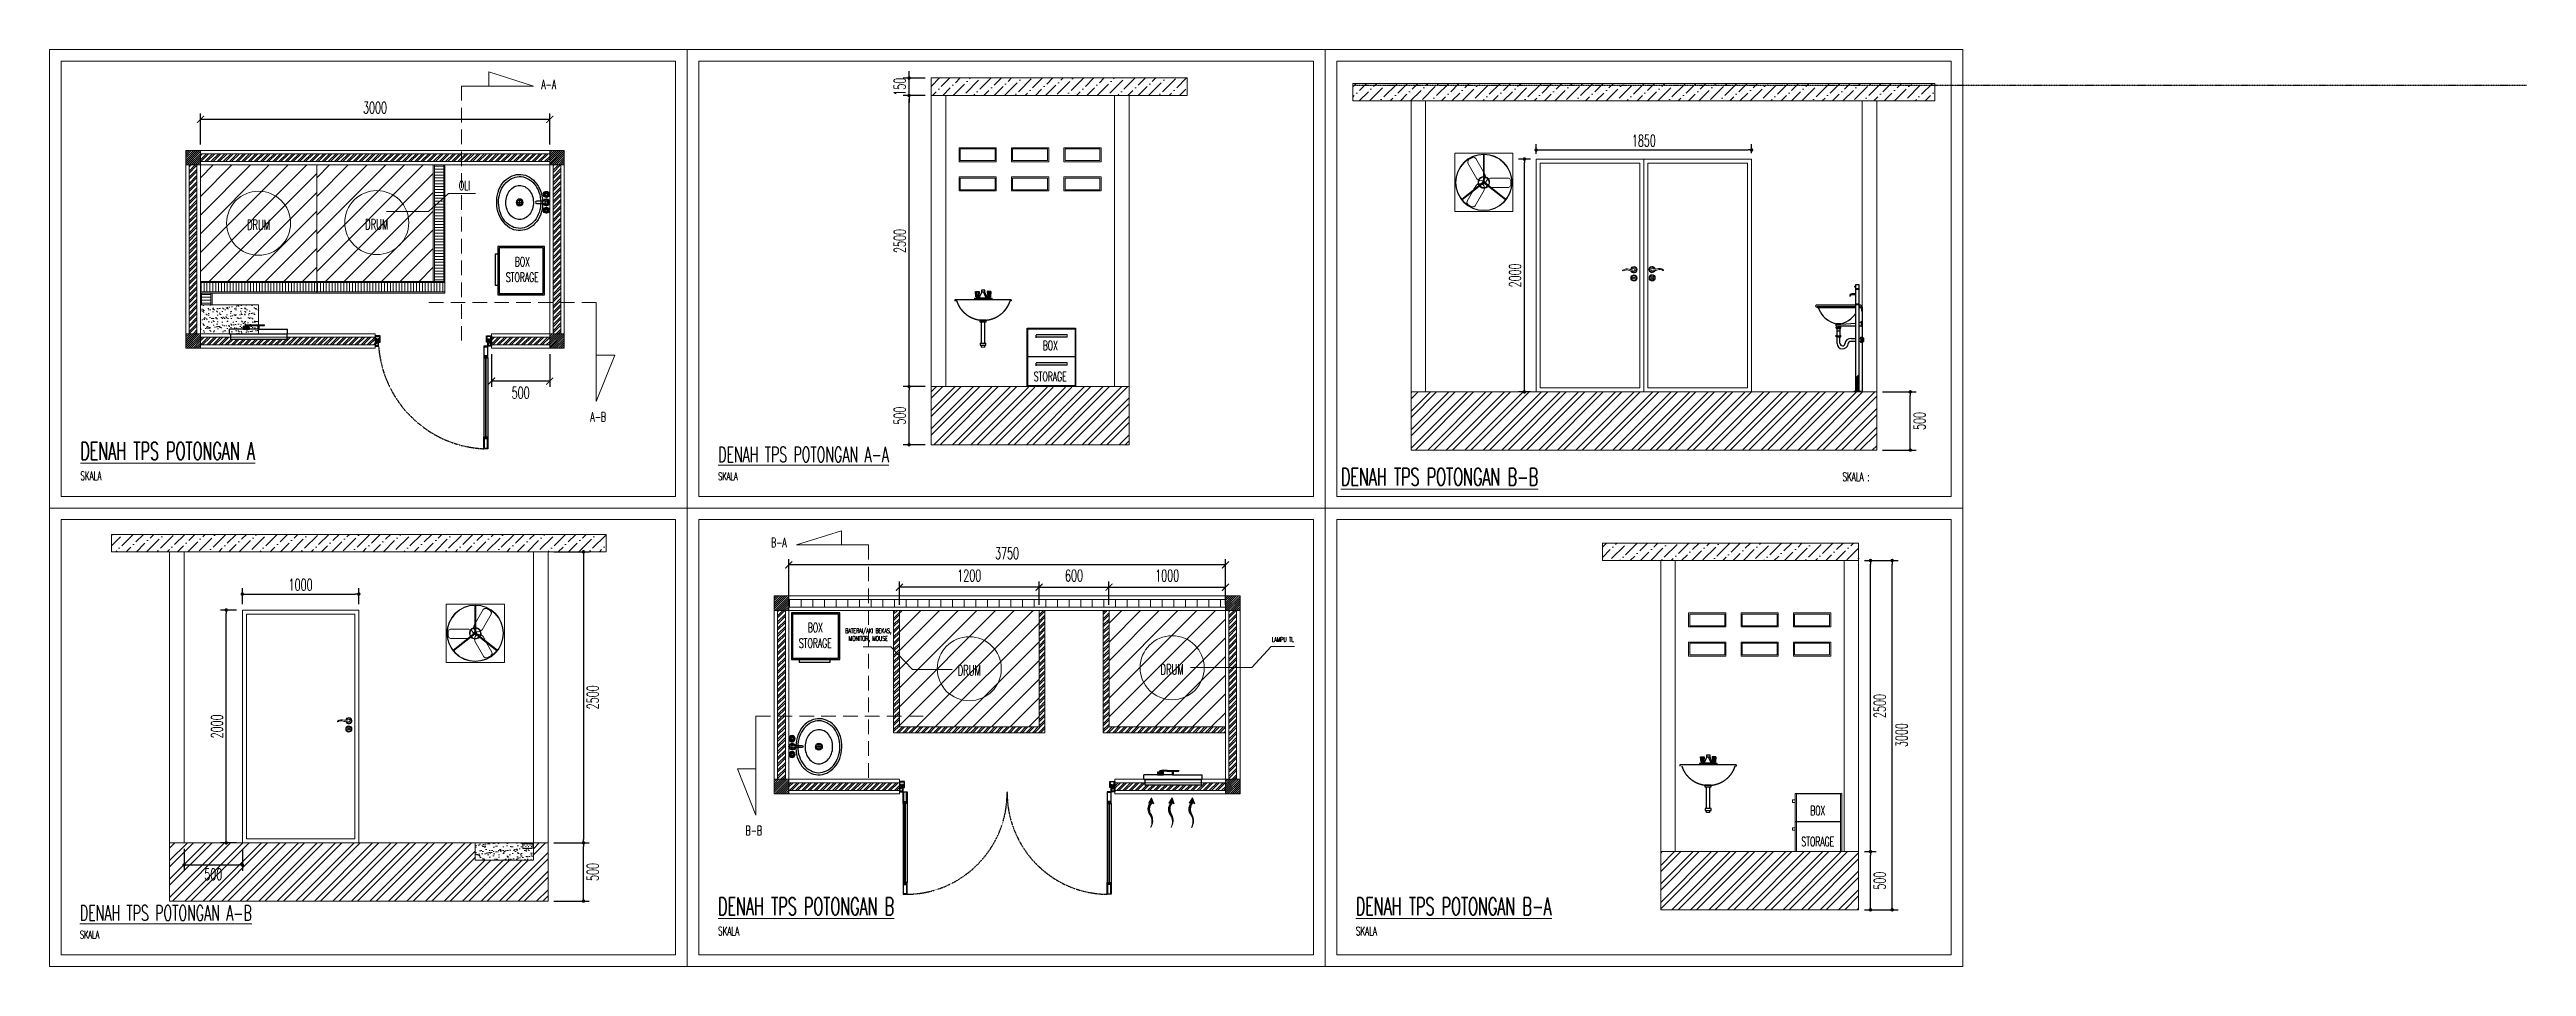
# Model space of a CAD drawing. Header units: millimetres. Extents: x -3140 to 122882, y -13467 to 35950.
# Drawn here: x 48392 to 69665, y -5590 to 2287 of the extents above; entities that cross this region are included whole.
import ezdxf

# ---------------------------------------------------------------- set-up
doc = ezdxf.new("R2010")
doc.units = ezdxf.units.MM
doc.header["$MEASUREMENT"] = 0
for name, pattern in [('DASHDOT', [1, 0.5, -0.25, 0, -0.25]), ('DASHEDX2', [38.1, 25.4, -12.7]), ('HIDDEN', [0.375, 0.25, -0.125])]:
    doc.linetypes.add(name, pattern=pattern)
doc.layers.add('ALM', color=120, linetype='Continuous')
doc.layers.add('Edges', color=7, linetype='Continuous')
doc.layers.add('inst ME', color=7, linetype='Continuous', lineweight=13)
doc.layers.add('J', color=1, linetype='Continuous', lineweight=13)
doc.styles.add('300', font='rs.shx', dxfattribs={"width": 0.6, "height": 100})
doc.dimstyles.new('300', dxfattribs={"dimtxt": 50, "dimasz": 30, "dimexe": 50, "dimexo": 50, "dimgap": 30, "dimtad": 2, "dimdec": 0, "dimzin": 0, "dimtxsty": '300', "dimblk": 'DOT', "dimcen": 0.2, "dimclrd": 1, "dimclre": 1, "dimclrt": 3, "dimadec": 0, "dimazin": 0, "dimtfac": 1, "dimtdec": 0, "dimtix": 1, "dimtmove": 0, "dimatfit": 3, "dimfxl": 1, "dimtolj": 1, "dimtzin": 0, "dimarcsym": 0})
pattern_1 = [(45, (70619.032, -73666.26), (-26.516504, 26.516504), []), (45, (70636.71, -73666.26), (-26.516504, 26.516504), [])]
pattern_2 = [(0, (70619.032, -73666.26), (0, 25), [])]
pattern_3 = [(45, (36870.45, -90220.656), (33.14563, 121.53398), [156.25, -31.25, 0, -31.25])]
pattern_4 = [(45, (72548, -77493.48), (-26.516504, 26.516504), []), (45, (72565.68, -77493.48), (-26.516504, 26.516504), [])]
pattern_5 = [(45, (36870.45, -90220.66), (-79.54951, 79.54951), []), (45, (36923.48, -90220.66), (-79.54951, 79.54951), [])]

msp = doc.modelspace()

# ---------------------------------------------------------------- texts
at = {"layer": 'inst ME', "color": 3, "attachment_point": 5, "style": '300'}
for s, insert, char_height in [('\\A1;A-A', (52679.4, 1987.6), 80), ('\\A1;OLI', (51955.8, 1117.6), 80), ('\\A1;DRUM', (50187.1, 780.8), 88), ('\\A1;DRUM', (51202.3, 785.8), 88), ('\\A1;BOX\\PSTORAGE', (52452.7, 397.1), 80), ('\\A1;BOX\\P\\PSTORAGE', (56987.1, -388.6), 80), ('\\A1;B-A', (54656.1, -1947.8), 80), ('\\A1;BOX\\PSTORAGE', (54969.3, -2746.1), 80), ('\\A1;BATERAI/AKI BEKAS,\\PMONITOR, MOUSE', (55424.3, -2745.5), 40), ('\\A1;LAMPU TL', (58984.1, -2781.7), 40), ('\\A1;DRUM', (56291, -3046.4), 88), ('\\A1;DRUM', (58033.2, -3038), 88), ('\\A1;BOX\\P\\PSTORAGE', (63578.9, -4384), 80)]:
    msp.add_mtext(s, dxfattribs=dict(at, insert=insert, char_height=char_height))
for s, insert, char_height, width in [('\\A1;A-B', (53104.3, -868.8), 80, 143.884), ('\\A1;\\pxql;{\\LDENAH TPS POTONGAN A\\P\\H0.5x;\\lSKALA}', (50753.2, -1249.1), 150, 4192.106), ('\\A1;\\pxql;{\\LDENAH TPS POTONGAN A-A\\P\\H0.5x;\\lSKALA}', (55974.7, -1268.9), 131.696, 3680.554), ('\\A1;\\pxql;{\\LDENAH TPS POTONGAN B-B}', (60588.7, -1384), 150, 2210.171), ('\\A1;{\\H0.5x;SKALA :}', (63907.1, -1383.1), 150, 568.77), ('\\A1;B-B', (54440.9, -4423.1), 80, 143.884), ('\\A1;\\pxql;{\\LDENAH TPS POTONGAN A-B\\P\\H0.5x;\\lSKALA}', (50493, -5207.3), 131.696, 3680.554), ('\\A1;\\pxql;{\\LDENAH TPS POTONGAN B\\P\\H0.5x;\\lSKALA}', (56230.5, -5160.6), 150, 4192.106), ('\\A1;\\pxql;{\\LDENAH TPS POTONGAN B-A\\P\\H0.5x;\\lSKALA}', (61707.8, -5160.6), 150, 4192.106)]:
    msp.add_mtext(s, dxfattribs=dict(at, insert=insert, char_height=char_height, width=width))

# ---------------------------------------------------------------- blocks, each defined once
blk = doc.blocks.new('_ArchTick')
at = {"color": 0, "linetype": 'ByBlock', "const_width": 0.15}
blk.add_lwpolyline([(-0.5, -0.5), (0.5, 0.5)], dxfattribs=at)
blk = doc.blocks.new('*D85')
at = {"layer": 'Defpoints', "color": 0, "transparency": 16777216}
for p in [(49688, 1687), (49688, 1420), (52688, 1420)]:
    blk.add_point(p, dxfattribs=at)
at = {"layer": 'inst ME', "color": 1, "lineweight": -2, "transparency": 16777216}
for p, q in [((49688, 1470), (49688, 1737)), ((52688, 1470), (52688, 1737)), ((52688, 1687), (49688, 1687))]:
    blk.add_line(p, q, dxfattribs=at)
at = {"layer": 'inst ME', "color": 1, "lineweight": -2, "transparency": 16777216, "xscale": 60, "yscale": 60, "zscale": 60, "rotation": 180}
blk.add_blockref('_ArchTick', (49688, 1687), dxfattribs=at)
at = {"layer": 'inst ME', "color": 1, "lineweight": -2, "transparency": 16777216, "xscale": 60, "yscale": 60, "zscale": 60}
blk.add_blockref('_ArchTick', (52688, 1687), dxfattribs=at)
at = {"layer": 'inst ME', "color": 3, "transparency": 16777216, "insert": (51188, 1787), "char_height": 100, "attachment_point": 5, "style": '300'}
blk.add_mtext('\\A1;3000', dxfattribs=at)
blk = doc.blocks.new('Sink - Oval top')
for p, q in [((-1, 0), (1, 0)), ((0, 1), (0, -1))]:
    blk.add_line(p, q)
at = {"linetype": 'Continuous'}
for points in [[(-12.2, 0.4, 0.117634), (-11.5, -3.4, 0.104469), (-8.9, -6.8, 0.090016), (-5.1, -9.1, 0.08192), (-0.3, -10, 0.08192), (4.5, -9.4, 0.090016), (8.4, -7.4, 0.104469), (11.2, -4.1, 0.117634), (12.2, -0.4, 0.117634), (11.5, 3.4, 0.104469), (8.9, 6.8, 0.090016), (5.1, 9.1, 0.08192), (0.3, 10, 0.08192), (-4.5, 9.4, 0.090016), (-8.4, 7.4, 0.104469), (-11.2, 4.1, 0.117634)], [(-11.3, 0.2, 0.118622), (-10.5, -3.3, 0.104678), (-8.1, -6.4, 0.089562), (-4.5, -8.4, 0.081185), (-0.1, -9.2, 0.081185), (4.3, -8.5, 0.089562), (7.9, -6.6, 0.104678), (10.4, -3.5, 0.118622), (11.3, -0.2, 0.118622), (10.5, 3.3, 0.104678), (8.1, 6.4, 0.089562), (4.5, 8.4, 0.081185), (0.1, 9.2, 0.081185), (-4.3, 8.5, 0.089562), (-7.9, 6.6, 0.104678), (-10.4, 3.5, 0.118622)], [(-7.4, 0.1, 0.118283), (-6.9, -2.2, 0.104607), (-5.3, -4.2, 0.089718), (-3, -5.5, 0.081436), (-0.1, -6, 0.081436), (2.8, -5.6, 0.089718), (5.2, -4.3, 0.104607), (6.9, -2.3, 0.118283), (7.4, -0.1, 0.118283), (6.9, 2.2, 0.104607), (5.3, 4.2, 0.089718), (3, 5.5, 0.081436), (0.1, 6, 0.081436), (-2.8, 5.6, 0.089718), (-5.2, 4.3, 0.104607), (-6.9, 2.3, 0.118283)]]:
    blk.add_lwpolyline(points, format="xyb", close=True, dxfattribs=at)
for radius in [1.5, 1]:
    blk.add_circle((0, 0), radius)
blk = doc.blocks.new('Faucet - Bathroom top')
for p, q in [((-4.107, 0.125), (-4.375, 0.125)), ((-3.75, 0.4788), (-3.75, 0.75)), ((-3.5, 0.482), (-3.5, 0.75)), ((-3.1461, 0.125), (-2.875, 0.125)), ((3.143, 0.125), (2.875, 0.125)), ((3.5, 0.4788), (3.5, 0.75)), ((3.75, 0.482), (3.75, 0.75)), ((4.1039, 0.125), (4.375, 0.125)), ((-4.1039, -0.125), (-4.375, -0.125)), ((-3.75, -0.4821), (-3.75, -0.75)), ((-3.5, -0.4789), (-3.5, -0.75)), ((-3.143, -0.125), (-2.875, -0.125)), ((-0.5, -0.8639), (-0.5, -4.5)), ((0.5, -4.5), (0.5, -0.8631)), ((3.1461, -0.125), (2.875, -0.125)), ((3.5, -0.4821), (3.5, -0.75)), ((3.75, -0.4789), (3.75, -0.75)), ((4.107, -0.125), (4.375, -0.125))]:
    blk.add_line(p, q)
for centre, radius in [((-3.625, 0), 1.375), ((-4.625, 0), 0.2795), ((-3.625, 0), 0.5), ((-3.625, 1), 0.2795), ((-2.625, 0), 0.2795), ((0, 0), 0.5), ((3.625, 0), 1.375), ((2.625, 0), 0.2795), ((3.625, 0), 0.5), ((3.625, 1), 0.2795), ((4.625, 0), 0.2795), ((-3.625, -1), 0.2795), ((3.625, -1), 0.2795)]:
    blk.add_circle(centre, radius)
for centre, radius, start, end in [((-3.625, 0), 1, 105.2407, 164.2093), ((-3.625, 0), 1, 16.44125, 74.07887), ((0, 0), 1.5, 289.6514, 250.3603), ((0, 0), 1, 300.3431, 239.7554), ((3.625, 0), 1, 106.12, 164.0884), ((3.625, 0), 1, 16.23422, 73.90469), ((-3.625, 0), 1, 196.2342, 253.9047), ((-3.625, 0), 1, 286.12, 344.0884), ((0, -4.5), 0.5, 180, 0), ((3.625, 0), 1, 196.4413, 254.0789), ((3.625, 0), 1, 285.2407, 344.2093)]:
    blk.add_arc(centre, radius, start, end)
blk = doc.blocks.new('*D86')
at = {"layer": 'Defpoints', "color": 0, "transparency": 16777216}
for p in [(52188, -280), (52688, -280), (52188, -562)]:
    blk.add_point(p, dxfattribs=at)
at = {"layer": 'inst ME', "color": 1, "lineweight": -2, "transparency": 16777216}
for p, q in [((52188, -330), (52188, -612)), ((52688, -330), (52688, -612)), ((52688, -562), (52188, -562))]:
    blk.add_line(p, q, dxfattribs=at)
at = {"layer": 'inst ME', "color": 1, "lineweight": -2, "transparency": 16777216, "xscale": 60, "yscale": 60, "zscale": 60, "rotation": 180}
blk.add_blockref('_ArchTick', (52188, -562), dxfattribs=at)
at = {"layer": 'inst ME', "color": 1, "lineweight": -2, "transparency": 16777216, "xscale": 60, "yscale": 60, "zscale": 60}
blk.add_blockref('_ArchTick', (52688, -562), dxfattribs=at)
at = {"layer": 'inst ME', "color": 3, "transparency": 16777216, "insert": (52438, -662), "char_height": 100, "attachment_point": 5, "style": '300'}
blk.add_mtext('\\A1;500', dxfattribs=at)
blk = doc.blocks.new('industrial exhaust fan pl')
at = {"layer": 'Edges'}
for p, q in [((48.3, 64.5), (48.2, 64.5)), ((48.2, 64.5), (48.2, 64.3)), ((48.2, 64.3), (48.3, 64.3)), ((48.3, 65.3), (48.3, 64.5)), ((49.6, 65.3), (48.3, 65.3)), ((48.5, 64.5), (48.3, 64.5)), ((48.3, 64.3), (48.3, 63.1)), ((48.3, 64.3), (48.9, 64.3)), ((48.9, 64.3), (48.4, 63.8)), ((48.4, 63.8), (48.9, 64.2)), ((48.4, 63.8), (48.4, 63.1)), ((48.4, 63.8), (48.4, 63.1)), ((48.4, 63.8), (48.4, 63.8)), ((48.4, 63.8), (48.4, 63.1)), ((49.1, 65.3), (48.5, 64.5)), ((48.5, 64.5), (53.2, 64.5)), ((48.6, 63.8), (49, 64.2)), ((48.6, 63.8), (48.6, 63.1)), ((48.8, 63.8), (49.1, 64.1)), ((48.8, 63.8), (48.8, 63.1)), ((48.9, 64.3), (48.9, 64.3)), ((48.9, 64.3), (48.9, 64.2)), ((48.9, 64.2), (49, 64.3)), ((48.9, 64.3), (49, 64.3)), ((49, 64.3), (49, 64.2)), ((49, 64.2), (49.1, 64.3)), ((49, 64.3), (49.1, 64.3)), ((49, 64.3), (49, 64.3)), ((49.6, 65.3), (49.1, 65.3)), ((49.1, 64.3), (49.1, 64.1)), ((49.1, 64.1), (49.4, 64.3)), ((49.1, 64.3), (49.4, 64.3)), ((49.1, 64.3), (49.1, 64.3)), ((49.4, 64.3), (49.4, 63.1)), ((49.4, 64.3), (49.4, 64.3)), ((49.4, 64.3), (49.6, 64.3)), ((49.6, 65.3), (49.6, 65.3)), ((49.6, 65.3), (52.1, 65.3)), ((50.5, 65.3), (49.6, 65.3)), ((49.6, 63.8), (49.6, 64.3)), ((49.6, 63.8), (49.6, 64.3)), ((49.6, 64.3), (49.6, 64.3)), ((49.6, 64.3), (50, 64.3)), ((49.6, 63.8), (49.6, 63.1)), ((49.6, 63.8), (49.6, 63.1)), ((49.6, 63.8), (49.6, 63.8)), ((50, 63.8), (50, 64.3)), ((50, 64.3), (50.1, 64.3)), ((50.1, 63.8), (50, 63.8)), ((50, 63.8), (50, 63.1)), ((50.1, 66.6), (50.1, 66.7)), ((50.1, 66.7), (51.6, 66.7)), ((50.1, 66.6), (50.5, 66.6)), ((50.1, 66.2), (50.1, 66.3)), ((50.5, 66.3), (50.1, 66.3)), ((50.1, 66.2), (50.5, 66.2)), ((50.1, 63.8), (50.1, 64.3)), ((50.4, 64.3), (50.1, 64.3)), ((50.1, 63.8), (50.1, 63.1)), ((50.4, 63.8), (50.4, 64.3)), ((50.4, 64.3), (50.5, 64.3)), ((50.5, 63.8), (50.4, 63.8)), ((50.4, 63.8), (50.4, 63.1)), ((50.5, 66.3), (50.5, 66.6)), ((50.6, 66.6), (50.5, 66.6)), ((50.6, 66.3), (50.5, 66.3)), ((50.5, 65.3), (50.5, 66.2)), ((50.5, 66.2), (51.2, 66.2)), ((50.5, 65.3), (51.2, 65.3)), ((50.5, 63.8), (50.5, 64.3)), ((50.5, 64.3), (50.8, 64.3)), ((50.5, 63.8), (50.5, 63.1)), ((50.6, 66.6), (50.6, 66.3)), ((50.6, 66.6), (51.6, 66.6)), ((51.6, 66.3), (50.6, 66.3)), ((50.8, 63.8), (50.8, 64.3)), ((50.9, 64.3), (50.8, 64.3)), ((50.8, 63.8), (50.9, 63.8)), ((50.8, 63.8), (50.8, 63.1)), ((50.9, 64.3), (51.2, 64.3)), ((50.9, 63.8), (50.9, 64.3)), ((50.9, 63.8), (50.9, 63.1)), ((51.2, 65.3), (51.2, 66.2)), ((51.2, 66.2), (51.6, 66.2)), ((52.1, 65.3), (51.2, 65.3)), ((51.2, 63.8), (51.2, 64.3)), ((51.2, 64.3), (51.3, 64.3)), ((51.2, 63.8), (51.3, 63.8)), ((51.2, 63.8), (51.2, 63.1)), ((51.3, 63.8), (51.3, 64.3)), ((51.6, 64.3), (51.3, 64.3)), ((51.3, 63.8), (51.3, 63.1)), ((51.6, 66.6), (51.6, 66.7)), ((56.5, 66.6), (51.6, 66.6)), ((51.6, 66.2), (51.6, 66.3)), ((51.6, 66.3), (56.5, 66.3)), ((51.6, 63.8), (51.6, 64.3)), ((51.6, 64.3), (51.7, 64.3)), ((51.6, 63.8), (51.6, 63.1)), ((51.6, 63.8), (51.7, 63.8)), ((51.7, 63.8), (51.7, 64.3)), ((51.7, 64.3), (52, 64.3)), ((51.7, 63.8), (51.7, 63.1)), ((52, 63.8), (52, 64.3)), ((52, 64.3), (52.1, 64.3)), ((52, 63.8), (52.1, 63.8)), ((52, 63.8), (52, 63.1)), ((52.1, 65.3), (52.1, 65.3)), ((53.4, 65.3), (52.1, 65.3)), ((52.6, 65.3), (52.1, 65.3)), ((52.1, 63.8), (52.1, 64.3)), ((52.3, 64.3), (52.1, 64.3)), ((52.1, 63.8), (52.1, 63.1)), ((52.3, 64.3), (52.3, 63.1)), ((52.3, 64.3), (52.4, 64.3)), ((52.6, 64.1), (52.4, 64.3)), ((52.4, 64.3), (52.6, 64.3)), ((52.6, 65.3), (53.2, 64.5)), ((52.6, 64.3), (52.6, 64.1)), ((52.7, 64.2), (52.6, 64.3)), ((52.6, 64.3), (52.7, 64.3)), ((52.6, 64.3), (52.6, 64.3)), ((52.9, 63.8), (52.6, 64.1)), ((52.7, 64.3), (52.7, 64.2)), ((52.7, 64.3), (52.8, 64.3)), ((53.1, 63.8), (52.7, 64.2)), ((52.8, 64.3), (52.8, 64.3)), ((52.8, 64.3), (52.8, 64.3)), ((53.3, 63.8), (52.8, 64.3)), ((52.8, 64.3), (52.8, 64.3)), ((53.3, 63.8), (52.8, 64.3)), ((52.8, 64.3), (52.8, 64.3)), ((52.8, 64.3), (52.8, 64.3)), ((52.8, 64.3), (52.8, 64.3)), ((52.8, 64.3), (52.8, 64.3)), ((53.4, 64.3), (52.8, 64.3)), ((52.9, 63.8), (52.9, 63.1)), ((53.1, 63.8), (53.1, 63.1)), ((53.4, 64.5), (53.2, 64.5)), ((53.3, 63.8), (53.3, 63.1)), ((53.3, 63.8), (53.3, 63.1)), ((53.4, 64.5), (53.4, 65.3)), ((53.5, 64.5), (53.4, 64.5)), ((53.4, 64.3), (53.5, 64.3)), ((53.4, 63.1), (53.4, 64.3)), ((53.5, 64.5), (53.5, 64.3)), ((56.5, 66.6), (56.5, 66.7)), ((56.5, 66.7), (66.5, 66.7)), ((56.5, 66.6), (57.3, 66.6)), ((56.5, 66.2), (56.5, 66.3)), ((57.3, 66.3), (56.5, 66.3)), ((56.5, 66.2), (61, 66.2)), ((57.3, 66.3), (57.3, 66.6)), ((57.3, 66.6), (66.4, 66.6)), ((66.4, 66.3), (57.3, 66.3)), ((61, 66.2), (61, 66.1)), ((61.2, 66.2), (61, 66.2)), ((61, 66.1), (61.2, 66.1)), ((61.2, 66.2), (61.2, 66.1)), ((61.2, 66.2), (61.9, 66.2)), ((61.2, 63.1), (61.2, 66.1)), ((61.2, 66.1), (61.2, 66.1)), ((61.2, 66.1), (61.9, 66.1)), ((61.9, 66.2), (61.9, 66.1)), ((61.9, 66.2), (62.1, 66.2)), ((61.9, 63.1), (61.9, 66.1)), ((61.9, 66.1), (61.9, 66.1)), ((61.9, 66.1), (62.1, 66.1)), ((62.1, 66.2), (62.1, 66.1)), ((62.1, 66.2), (66.5, 66.2)), ((66.4, 66.6), (66.4, 66.3)), ((66.4, 66.6), (66.5, 66.6)), ((66.4, 66.3), (66.5, 66.3)), ((66.5, 66.6), (66.5, 66.7)), ((66.5, 66.2), (66.5, 66.3)), ((36.5, 59.1), (36.5, 63.1)), ((48.3, 63.1), (36.5, 63.1)), ((36.5, 59.1), (37.3, 59.1)), ((37.3, 59.1), (37.3, 54.2)), ((37.3, 59.1), (85.8, 59.1)), ((85.8, 54.2), (37.3, 54.2)), ((48.3, 63.1), (48.4, 63.1)), ((48.4, 63.1), (48.4, 63.1)), ((48.4, 63.1), (48.4, 63.1)), ((48.4, 63.1), (48.6, 63.1)), ((48.6, 63.1), (48.8, 63.1)), ((48.8, 63.1), (49.4, 63.1)), ((49.4, 63.1), (49.6, 63.1)), ((49.6, 63.1), (50, 63.1)), ((49.6, 63.1), (49.6, 63.1)), ((50, 63.1), (50.1, 63.1)), ((50.1, 63.1), (50.4, 63.1)), ((50.4, 63.1), (50.5, 63.1)), ((50.5, 63.1), (50.8, 63.1)), ((50.8, 63.1), (50.9, 63.1)), ((50.9, 63.1), (51.2, 63.1)), ((51.2, 63.1), (51.3, 63.1)), ((51.3, 63.1), (51.6, 63.1)), ((51.6, 63.1), (51.7, 63.1)), ((51.7, 63.1), (52, 63.1)), ((52, 63.1), (52.1, 63.1)), ((52.1, 63.1), (52.3, 63.1)), ((52.3, 63.1), (52.9, 63.1)), ((52.9, 63.1), (53.1, 63.1)), ((53.1, 63.1), (53.3, 63.1)), ((53.3, 63.1), (53.3, 63.1)), ((53.3, 63.1), (53.4, 63.1)), ((61.2, 63.1), (53.4, 63.1)), ((61.2, 63.1), (61.9, 63.1)), ((61.9, 63.1), (86.5, 63.1)), ((85.8, 59.1), (85.8, 54.2)), ((85.8, 59.1), (86.5, 59.1)), ((86.5, 59.1), (86.5, 63.1))]:
    blk.add_line(p, q, dxfattribs=at)
blk = doc.blocks.new('Handle-01')
for centre, radius, start, end in [((-67, -55), 64.6, 70.65, 128.4783), ((-31, 66), 62.1, 256.7903, 291.8405), ((0, 0), 30, 198.0295, 169.9627), ((0, 0), 24, 204.5428, 168.2661), ((0, 0), 12, 259.2556, 132.4302), ((-105, -7), 3.6, 119.1006, 286.7307), ((-70, -64), 62.5, 75.7735, 122.6095), ((-12, 119), 130, 250.5926, 267.9682), ((63, 665), 680, 263.3155, 264.7224)]:
    blk.add_arc(centre, radius, start, end)
blk = doc.blocks.new('_Dot')
at = {"color": 0, "lineweight": -2}
blk.add_line((-0.5, 0), (-1, 0), dxfattribs=at)
at = {"color": 0, "const_width": 0.5}
blk.add_lwpolyline([(-0.25, 0, 1), (0.25, 0, 1)], format="xyb", close=True, dxfattribs=at)
blk = doc.blocks.new('*D75')
at = {"color": 1, "lineweight": -2, "transparency": 16777216}
for p, q in [((52723, -4528), (53028, -4528)), ((52978, -4998), (52978, -4558)), ((52723, -5028), (53028, -5028))]:
    blk.add_line(p, q, dxfattribs=at)
at = {"layer": 'Defpoints', "color": 0, "transparency": 16777216}
for p in [(52673, -4528), (52978, -4528), (52673, -5028)]:
    blk.add_point(p, dxfattribs=at)
at = {"color": 1, "lineweight": -2, "transparency": 16777216, "xscale": 30, "yscale": 30, "zscale": 30}
for p, rotation in [((52978, -4528), 90), ((52978, -5028), 270)]:
    blk.add_blockref('_Dot', p, dxfattribs=dict(at, rotation=rotation))
at = {"color": 3, "transparency": 16777216, "insert": (53058, -4778), "char_height": 100, "attachment_point": 5, "rotation": 90, "style": '300'}
blk.add_mtext('\\A1;500', dxfattribs=at)
blk = doc.blocks.new('*D76')
at = {"color": 1, "lineweight": -2, "transparency": 16777216}
for p, q in [((52723, -2028), (53028, -2028)), ((52978, -2058), (52978, -4498)), ((52723, -4528), (53028, -4528))]:
    blk.add_line(p, q, dxfattribs=at)
at = {"layer": 'Defpoints', "color": 0, "transparency": 16777216}
for p in [(52673, -2028), (52673, -4528), (52978, -4528)]:
    blk.add_point(p, dxfattribs=at)
at = {"color": 1, "lineweight": -2, "transparency": 16777216, "xscale": 30, "yscale": 30, "zscale": 30}
for p, rotation in [((52978, -2028), 90), ((52978, -4528), 270)]:
    blk.add_blockref('_Dot', p, dxfattribs=dict(at, rotation=rotation))
at = {"color": 3, "transparency": 16777216, "insert": (53058, -3278), "char_height": 100, "attachment_point": 5, "rotation": 90, "style": '300'}
blk.add_mtext('\\A1;2500', dxfattribs=at)
blk = doc.blocks.new('*D68')
at = {"color": 1, "lineweight": -2, "transparency": 16777216}
for p, q in [((50048, -2478), (50048, -2341)), ((50078, -2391), (51018, -2391)), ((51048, -2478), (51048, -2341))]:
    blk.add_line(p, q, dxfattribs=at)
at = {"layer": 'Defpoints', "color": 0, "transparency": 16777216}
for p in [(50048, -2528), (51048, -2391), (51048, -2528)]:
    blk.add_point(p, dxfattribs=at)
at = {"color": 1, "lineweight": -2, "transparency": 16777216, "xscale": 30, "yscale": 30, "zscale": 30, "rotation": 180}
blk.add_blockref('_Dot', (50048, -2391), dxfattribs=at)
at = {"color": 1, "lineweight": -2, "transparency": 16777216, "xscale": 30, "yscale": 30, "zscale": 30}
blk.add_blockref('_Dot', (51048, -2391), dxfattribs=at)
at = {"color": 3, "transparency": 16777216, "insert": (50548, -2311), "char_height": 100, "attachment_point": 5, "style": '300'}
blk.add_mtext('\\A1;1000', dxfattribs=at)
blk = doc.blocks.new('*D69')
at = {"color": 1, "lineweight": -2, "transparency": 16777216}
for p, q in [((49998, -2528), (49860, -2528)), ((49910, -4498), (49910, -2558)), ((49998, -4528), (49860, -4528))]:
    blk.add_line(p, q, dxfattribs=at)
at = {"layer": 'Defpoints', "color": 0, "transparency": 16777216}
for p in [(49910, -2528), (50048, -2528), (50048, -4528)]:
    blk.add_point(p, dxfattribs=at)
at = {"color": 1, "lineweight": -2, "transparency": 16777216, "xscale": 30, "yscale": 30, "zscale": 30}
for p, rotation in [((49910, -2528), 90), ((49910, -4528), 270)]:
    blk.add_blockref('_Dot', p, dxfattribs=dict(at, rotation=rotation))
at = {"color": 3, "transparency": 16777216, "insert": (49830, -3528), "char_height": 100, "attachment_point": 5, "rotation": 90, "style": '300'}
blk.add_mtext('\\A1;2000', dxfattribs=at)
blk = doc.blocks.new('*D56')
at = {"color": 1, "lineweight": -2, "transparency": 16777216}
for p, q in [((49548, -4578), (49548, -4768)), ((50048, -4578), (50048, -4768)), ((49578, -4718), (50018, -4718))]:
    blk.add_line(p, q, dxfattribs=at)
at = {"layer": 'Defpoints', "color": 0, "transparency": 16777216}
for p in [(49548, -4528), (50048, -4528), (50048, -4718)]:
    blk.add_point(p, dxfattribs=at)
at = {"color": 1, "lineweight": -2, "transparency": 16777216, "xscale": 30, "yscale": 30, "zscale": 30, "rotation": 180}
blk.add_blockref('_Dot', (49548, -4718), dxfattribs=at)
at = {"color": 1, "lineweight": -2, "transparency": 16777216, "xscale": 30, "yscale": 30, "zscale": 30}
blk.add_blockref('_Dot', (50048, -4718), dxfattribs=at)
at = {"color": 3, "transparency": 16777216, "insert": (49798, -4798), "char_height": 100, "attachment_point": 5, "style": '300'}
blk.add_mtext('\\A1;500', dxfattribs=at)
blk = doc.blocks.new('A$C202B7152')
for p, q in [((0.184, 0.508, 0.01), (0.217, 0.508, 0.01)), ((0.188, 0.459, 0.01), (0.184, 0.508, 0.01)), ((0.185, 0.508, 0.01), (0.189, 0.459, 0.01)), ((0.213, 0.459, 0.01), (0.188, 0.459, 0.01)), ((0.189, 0.508, 0.01), (0.192, 0.459, 0.01)), ((0.194, 0.508, 0.01), (0.195, 0.459, 0.01)), ((0.207, 0.508, 0.01), (0.206, 0.459, 0.01)), ((0.213, 0.508, 0.01), (0.21, 0.459, 0.01)), ((0.216, 0.508, 0.01), (0.212, 0.459, 0.01)), ((0.217, 0.508, 0.01), (0.213, 0.459, 0.01)), ((0.241, 0.506, 0.01), (0.217, 0.453, 0.01)), ((0.238, 0.522, 0.01), (0.27, 0.522, 0.01)), ((0.238, 0.506, 0.01), (0.238, 0.522, 0.01)), ((0.27, 0.506, 0.01), (0.238, 0.506, 0.01)), ((0.266, 0.506, 0.01), (0.292, 0.453, 0.01)), ((0.27, 0.522, 0.01), (0.27, 0.506, 0.01)), ((0.324, 0.508, 0.01), (0.29, 0.508, 0.01)), ((0.29, 0.508, 0.01), (0.294, 0.459, 0.01)), ((0.292, 0.508, 0.01), (0.296, 0.459, 0.01)), ((0.294, 0.459, 0.01), (0.32, 0.459, 0.01)), ((0.295, 0.508, 0.01), (0.298, 0.459, 0.01)), ((0.301, 0.508, 0.01), (0.302, 0.459, 0.01)), ((0.314, 0.508, 0.01), (0.313, 0.459, 0.01)), ((0.319, 0.508, 0.01), (0.316, 0.459, 0.01)), ((0.322, 0.508, 0.01), (0.318, 0.459, 0.01)), ((0.32, 0.459, 0.01), (0.324, 0.508, 0.01)), ((0.173, 0.445, 0.01), (0.334, 0.445, 0.01)), ((0.173, 0.435, 0.01), (0.173, 0.445, 0.01)), ((0.334, 0.445, 0.01), (0.334, 0.435, 0.01))]:
    blk.add_line(p, q)
at = {"linetype": 'DASHEDX2'}
for p, q in [((0, 0.434, 0.01), (0.513, 0.434, 0.01)), ((0, 0.434, 0.01), (0, 0.423, 0.01)), ((0.227, 0.247, 0.01), (0.286, 0.247, 0.01)), ((0.227, 0.233, 0.01), (0.227, 0.247, 0.01)), ((0.286, 0.233, 0.01), (0.227, 0.233, 0.01)), ((0.239, 0.231, 0.01), (0.272, 0.231, 0.01)), ((0.239, 0.036, 0.01), (0.239, 0.231, 0.01)), ((0.272, 0.231, 0.01), (0.272, 0.036, 0.01)), ((0.286, 0.247, 0.01), (0.286, 0.233, 0.01)), ((0.513, 0.434, 0.01), (0.513, 0.423, 0.01)), ((0.229, 0.036, 0.01), (0.282, 0.036, 0.01)), ((0.229, 0.018, 0.01), (0.229, 0.036, 0.01)), ((0.282, 0.018, 0.01), (0.229, 0.018, 0.01)), ((0.239, 0, 0.01), (0.239, 0.018, 0.01)), ((0.272, 0.018, 0.01), (0.272, 0, 0.01)), ((0.282, 0.036, 0.01), (0.282, 0.018, 0.01))]:
    blk.add_line(p, q, dxfattribs=at)
for centre, radius, start, end in [((0.254, 0.143, 0.01), 0.312, 96.76, 104.997), ((0.185, 0.449, 0.01), 0.0103, 4.5286, 73.6573), ((0.186, 0.45, 0.01), 0.00987, 2.3542, 72.2895), ((0.181, 0.447, 0.01), 0.0173, 10.4686, 43.6818), ((0.213, 0.452, 0.01), 0.00923, 123.83, 180.3767), ((0.216, 0.449, 0.01), 0.0103, 106.3427, 165.9199), ((0.255, 0.595, 0.01), 0.147, 255.0374, 284.6849), ((-0.383, 0.715, 0.01), 0.666, 336.6237, 341.6751), ((0.254, 0.143, 0.01), 0.312, 75.003, 82.9623), ((0.292, 0.449, 0.01), 0.0103, 14.0801, 73.6573), ((0.295, 0.452, 0.01), 0.00923, 359.6233, 56.17), ((0.327, 0.447, 0.01), 0.0173, 136.3182, 169.5314), ((0.321, 0.45, 0.01), 0.00987, 107.7105, 177.6458), ((0.322, 0.449, 0.01), 0.0103, 106.3427, 175.4714)]:
    blk.add_arc(centre, radius, start, end)
blk.add_arc((0.252, 0.496, 0.01), 0.252, 196.9812, 343.0188, dxfattribs=at)
blk = doc.blocks.new('*D77')
at = {"layer": 'Defpoints', "color": 0, "transparency": 16777216}
for p in [(54741, -2140), (54741, -2532), (58491, -2532)]:
    blk.add_point(p, dxfattribs=at)
at = {"layer": 'inst ME', "color": 1, "lineweight": -2, "transparency": 16777216}
for p, q in [((54741, -2482), (54741, -2090)), ((58491, -2482), (58491, -2090)), ((58491, -2140), (54741, -2140))]:
    blk.add_line(p, q, dxfattribs=at)
at = {"layer": 'inst ME', "color": 1, "lineweight": -2, "transparency": 16777216, "xscale": 60, "yscale": 60, "zscale": 60, "rotation": 180}
blk.add_blockref('_ArchTick', (54741, -2140), dxfattribs=at)
at = {"layer": 'inst ME', "color": 1, "lineweight": -2, "transparency": 16777216, "xscale": 60, "yscale": 60, "zscale": 60}
blk.add_blockref('_ArchTick', (58491, -2140), dxfattribs=at)
at = {"layer": 'inst ME', "color": 3, "transparency": 16777216, "insert": (56616, -2040), "char_height": 100, "attachment_point": 5, "style": '300'}
blk.add_mtext('\\A1;3750', dxfattribs=at)
blk = doc.blocks.new('*D57')
at = {"layer": 'Defpoints', "color": 0, "transparency": 16777216}
for p in [(57491, -2332), (56891, -2532), (57491, -2532)]:
    blk.add_point(p, dxfattribs=at)
at = {"layer": 'inst ME', "color": 1, "lineweight": -2, "transparency": 16777216}
for p, q in [((56891, -2482), (56891, -2282)), ((56891, -2332), (57491, -2332)), ((57491, -2482), (57491, -2282))]:
    blk.add_line(p, q, dxfattribs=at)
at = {"layer": 'inst ME', "color": 1, "lineweight": -2, "transparency": 16777216, "xscale": 60, "yscale": 60, "zscale": 60, "rotation": 180}
blk.add_blockref('_ArchTick', (56891, -2332), dxfattribs=at)
at = {"layer": 'inst ME', "color": 1, "lineweight": -2, "transparency": 16777216, "xscale": 60, "yscale": 60, "zscale": 60}
blk.add_blockref('_ArchTick', (57491, -2332), dxfattribs=at)
at = {"layer": 'inst ME', "color": 3, "transparency": 16777216, "insert": (57191, -2232), "char_height": 100, "attachment_point": 5, "style": '300'}
blk.add_mtext('\\A1;600', dxfattribs=at)
blk = doc.blocks.new('*D78')
at = {"layer": 'Defpoints', "color": 0, "transparency": 16777216}
for p in [(58491, -2332), (57491, -2532), (58491, -2532)]:
    blk.add_point(p, dxfattribs=at)
at = {"layer": 'inst ME', "color": 1, "lineweight": -2, "transparency": 16777216}
for p, q in [((57491, -2482), (57491, -2282)), ((57491, -2332), (58491, -2332)), ((58491, -2482), (58491, -2282))]:
    blk.add_line(p, q, dxfattribs=at)
at = {"layer": 'inst ME', "color": 1, "lineweight": -2, "transparency": 16777216, "xscale": 60, "yscale": 60, "zscale": 60, "rotation": 180}
blk.add_blockref('_ArchTick', (57491, -2332), dxfattribs=at)
at = {"layer": 'inst ME', "color": 1, "lineweight": -2, "transparency": 16777216, "xscale": 60, "yscale": 60, "zscale": 60}
blk.add_blockref('_ArchTick', (58491, -2332), dxfattribs=at)
at = {"layer": 'inst ME', "color": 3, "transparency": 16777216, "insert": (57991, -2232), "char_height": 100, "attachment_point": 5, "style": '300'}
blk.add_mtext('\\A1;1000', dxfattribs=at)
blk = doc.blocks.new('*D79')
at = {"layer": 'Defpoints', "color": 0, "transparency": 16777216}
for p in [(55691, -2332), (55691, -2532), (56891, -2532)]:
    blk.add_point(p, dxfattribs=at)
at = {"layer": 'inst ME', "color": 1, "lineweight": -2, "transparency": 16777216}
for p, q in [((55691, -2482), (55691, -2282)), ((56891, -2332), (55691, -2332)), ((56891, -2482), (56891, -2282))]:
    blk.add_line(p, q, dxfattribs=at)
at = {"layer": 'inst ME', "color": 1, "lineweight": -2, "transparency": 16777216, "xscale": 60, "yscale": 60, "zscale": 60, "rotation": 180}
blk.add_blockref('_ArchTick', (55691, -2332), dxfattribs=at)
at = {"layer": 'inst ME', "color": 1, "lineweight": -2, "transparency": 16777216, "xscale": 60, "yscale": 60, "zscale": 60}
blk.add_blockref('_ArchTick', (56891, -2332), dxfattribs=at)
at = {"layer": 'inst ME', "color": 3, "transparency": 16777216, "insert": (56291, -2232), "char_height": 100, "attachment_point": 5, "style": '300'}
blk.add_mtext('\\A1;1200', dxfattribs=at)
blk = doc.blocks.new('*D70')
at = {"color": 1, "lineweight": -2, "transparency": 16777216}
for p, q in [((55913, -608), (55724, -608)), ((55774, -1078), (55774, -638)), ((55913, -1108), (55724, -1108))]:
    blk.add_line(p, q, dxfattribs=at)
at = {"layer": 'Defpoints', "color": 0, "transparency": 16777216}
for p in [(55774, -608), (55963, -608), (55963, -1108)]:
    blk.add_point(p, dxfattribs=at)
at = {"color": 1, "lineweight": -2, "transparency": 16777216, "xscale": 30, "yscale": 30, "zscale": 30}
for p, rotation in [((55774, -608), 90), ((55774, -1108), 270)]:
    blk.add_blockref('_Dot', p, dxfattribs=dict(at, rotation=rotation))
at = {"color": 3, "transparency": 16777216, "insert": (55694, -858), "char_height": 100, "attachment_point": 5, "rotation": 90, "style": '300'}
blk.add_mtext('\\A1;500', dxfattribs=at)
blk = doc.blocks.new('*D71')
at = {"color": 1, "lineweight": -2, "transparency": 16777216}
for p, q in [((55913, 1892), (55724, 1892)), ((55774, -578), (55774, 1862)), ((55913, -608), (55724, -608))]:
    blk.add_line(p, q, dxfattribs=at)
at = {"layer": 'Defpoints', "color": 0, "transparency": 16777216}
for p in [(55774, 1892), (55963, 1892), (55963, -608)]:
    blk.add_point(p, dxfattribs=at)
at = {"color": 1, "lineweight": -2, "transparency": 16777216, "xscale": 30, "yscale": 30, "zscale": 30}
for p, rotation in [((55774, 1892), 90), ((55774, -608), 270)]:
    blk.add_blockref('_Dot', p, dxfattribs=dict(at, rotation=rotation))
at = {"color": 3, "transparency": 16777216, "insert": (55694, 642), "char_height": 100, "attachment_point": 5, "rotation": 90, "style": '300'}
blk.add_mtext('\\A1;2500', dxfattribs=at)
blk = doc.blocks.new('*D72')
at = {"color": 1, "lineweight": -2, "transparency": 16777216}
for p, q in [((55913, 2042), (55724, 2042)), ((55774, 2072), (55774, 2102)), ((55774, 1892), (55774, 2042)), ((55913, 1892), (55724, 1892)), ((55774, 1862), (55774, 1832))]:
    blk.add_line(p, q, dxfattribs=at)
at = {"layer": 'Defpoints', "color": 0, "transparency": 16777216}
for p in [(55774, 2042), (55963, 2042), (55963, 1892)]:
    blk.add_point(p, dxfattribs=at)
at = {"color": 1, "lineweight": -2, "transparency": 16777216, "xscale": 30, "yscale": 30, "zscale": 30}
for p, rotation in [((55774, 2042), 270), ((55774, 1892), 90)]:
    blk.add_blockref('_Dot', p, dxfattribs=dict(at, rotation=rotation))
at = {"color": 3, "transparency": 16777216, "insert": (55694, 1967), "char_height": 100, "attachment_point": 5, "rotation": 90, "style": '300'}
blk.add_mtext('\\A1;150', dxfattribs=at)
blk = doc.blocks.new('A$C6E2B1FF7')
for p, q in [((0.395, 1.031), (0.384, 1.031)), ((0.395, 1.028), (0.384, 1.028)), ((0.395, 1.01), (0.395, 1.05)), ((0.395, 1.05), (0.425, 1.05)), ((0.425, 1.01), (0.395, 1.01)), ((0.395, 0.86), (0.395, 1.006)), ((0.395, 1.006), (0.425, 1.006)), ((0.397, 1.01), (0.397, 1.006)), ((0.423, 1.01), (0.423, 1.006)), ((0.425, 1.05), (0.425, 1.01)), ((0.425, 1.006), (0.425, 0.86)), ((0.395, 0.848), (0.008, 0.848)), ((0.008, 0.833), (0.016, 0.833)), ((0.395, 0.833), (0.016, 0.833)), ((0.019, 0.827), (0.395, 0.827)), ((0.052, 0.774), (0.031, 0.822)), ((0.332, 0.94), (0.338, 0.938)), ((0.395, 0.96), (0.355, 0.96)), ((0.355, 0.954), (0.395, 0.954)), ((0.425, 0.86), (0.395, 0.86)), ((0.395, 0.004), (0.395, 0.856)), ((0.395, 0.856), (0.425, 0.856)), ((0.397, 0.86), (0.397, 0.856)), ((0.423, 0.86), (0.423, 0.856)), ((0.425, 0.856), (0.425, 0.004)), ((0.443, 0.848), (0.425, 0.848)), ((0.435, 0.833), (0.425, 0.833)), ((0.425, 0.827), (0.44, 0.827)), ((0.425, 0.827), (0.432, 0.827)), ((0.435, 0.833), (0.443, 0.833)), ((0.44, 0.827), (0.451, 0.827)), ((0.443, 0.833), (0.457, 0.833)), ((0.451, 0.827), (0.451, 0.793)), ((0.451, 0.793), (0.457, 0.793)), ((0.457, 0.833), (0.457, 0)), ((0.197, 0.632), (0.205, 0.626)), ((0.253, 0.632), (0.197, 0.632)), ((0.197, 0.549), (0.205, 0.543)), ((0.209, 0.549), (0.197, 0.549)), ((0.252, 0.667), (0.199, 0.667)), ((0.203, 0.647), (0.203, 0.662)), ((0.203, 0.662), (0.248, 0.662)), ((0.203, 0.647), (0.246, 0.647)), ((0.205, 0.647), (0.205, 0.632)), ((0.205, 0.626), (0.205, 0.619)), ((0.205, 0.626), (0.246, 0.626)), ((0.205, 0.619), (0.208, 0.619)), ((0.205, 0.543), (0.205, 0.535)), ((0.205, 0.543), (0.246, 0.543)), ((0.205, 0.535), (0.21, 0.535)), ((0.208, 0.619), (0.208, 0.598)), ((0.243, 0.619), (0.208, 0.619)), ((0.208, 0.598), (0.209, 0.598)), ((0.209, 0.598), (0.242, 0.598)), ((0.209, 0.598), (0.209, 0.549)), ((0.209, 0.549), (0.242, 0.549)), ((0.24, 0.535), (0.21, 0.535)), ((0.21, 0.535), (0.21, 0.475)), ((0.24, 0.535), (0.246, 0.535)), ((0.24, 0.475), (0.24, 0.535)), ((0.242, 0.598), (0.243, 0.598)), ((0.242, 0.549), (0.242, 0.598)), ((0.253, 0.549), (0.242, 0.549)), ((0.243, 0.598), (0.243, 0.619)), ((0.243, 0.619), (0.246, 0.619)), ((0.246, 0.647), (0.395, 0.647)), ((0.246, 0.647), (0.246, 0.632)), ((0.246, 0.626), (0.253, 0.632)), ((0.246, 0.619), (0.246, 0.626)), ((0.246, 0.543), (0.253, 0.549)), ((0.246, 0.535), (0.246, 0.543)), ((0.248, 0.662), (0.395, 0.674)), ((0.348, 0.524), (0.395, 0.524)), ((0.395, 0.494), (0.348, 0.494)), ((0.425, 0.68), (0.451, 0.686)), ((0.425, 0.646), (0.451, 0.646)), ((0.425, 0.524), (0.444, 0.524)), ((0.444, 0.494), (0.425, 0.494)), ((0.444, 0.524), (0.444, 0.536)), ((0.444, 0.536), (0.457, 0.536)), ((0.444, 0.524), (0.444, 0.494)), ((0.444, 0.483), (0.444, 0.494)), ((0.451, 0.641), (0.451, 0.691)), ((0.451, 0.691), (0.457, 0.691)), ((0.457, 0.641), (0.451, 0.641)), ((0.457, 0.536), (0.457, 0.483)), ((0.472, 0.526), (0.457, 0.526)), ((0.457, 0.51), (0.472, 0.51)), ((0.457, 0.492), (0.472, 0.492)), ((0.472, 0.492), (0.472, 0.526)), ((0.457, 0.483), (0.444, 0.483)), ((0.447, 0.004), (0.375, 0.004)), ((0.375, 0.004), (0.375, 0)), ((0.399, 0.004), (0.399, 0.139)), ((0.402, 0.004), (0.402, 0.143)), ((0.405, 0.004), (0.405, 0.148)), ((0.41, 0.004), (0.41, 0.153)), ((0.419, 0.004), (0.419, 0.162)), ((0.447, 0), (0.447, 0.004))]:
    blk.add_line(p, q)
for centre, radius, start, end in [((0.008, 0.841), 0.00774, 90, 270), ((0.021, 0.832), 0.00515, 166.683, 249.3475), ((0.016, 0.805), 0.0225, 49.2504, 75.1216), ((0.252, 0.9), 0.236, 212.2444, 231.4845), ((0.355, 0.937), 0.0227, 88.6757, 172.7204), ((0.358, 0.934), 0.0198, 97.0492, 169.4794), ((0.199, 0.9), 0.236, 308.5155, 326.2119), ((0.435, 0.805), 0.0225, 104.8784, 114.4741), ((0.43, 0.832), 0.00515, 290.6525, 13.317), ((0.443, 0.841), 0.00774, 270, 90), ((0.261, 0.905), 0.246, 230.5265, 255.486), ((0.195, 0.657), 0.0106, 26.899, 68.7989), ((0.255, 0.658), 0.0103, 110.6393, 153.6628), ((0.19, 0.905), 0.246, 284.514, 309.4735), ((0.348, 0.464), 0.06, 90, 172.7326), ((0.348, 0.464), 0.03, 90, 172.7326), ((0.265, 0.475), 0.0541, 180, 352.7326), ((0.265, 0.475), 0.0241, 180, 352.7326), ((0.519, 0.052), 0.149, 128.9796, 146.204)]:
    blk.add_arc(centre, radius, start, end)
blk.add_ellipse((0.384, 1.03), major_axis=(0, -0.0015), ratio=0.505358, start_param=3.141593, end_param=6.283185)
blk = doc.blocks.new('*D73')
at = {"color": 1, "lineweight": -2, "transparency": 16777216}
for p, q in [((64135, -654), (64423, -654)), ((64373, -1124), (64373, -684)), ((64135, -1154), (64423, -1154))]:
    blk.add_line(p, q, dxfattribs=at)
at = {"layer": 'Defpoints', "color": 0, "transparency": 16777216}
for p in [(64085, -654), (64373, -654), (64085, -1154)]:
    blk.add_point(p, dxfattribs=at)
at = {"color": 1, "lineweight": -2, "transparency": 16777216, "xscale": 30, "yscale": 30, "zscale": 30}
for p, rotation in [((64373, -654), 90), ((64373, -1154), 270)]:
    blk.add_blockref('_Dot', p, dxfattribs=dict(at, rotation=rotation))
at = {"color": 3, "transparency": 16777216, "insert": (64453, -904), "char_height": 100, "attachment_point": 5, "rotation": 90, "style": '300'}
blk.add_mtext('\\A1;500', dxfattribs=at)
blk = doc.blocks.new('*D63')
at = {"color": 1, "lineweight": -2, "transparency": 16777216}
for p, q in [((61110, 1346), (61009, 1346)), ((61059, -624), (61059, 1316)), ((61110, -654), (61009, -654))]:
    blk.add_line(p, q, dxfattribs=at)
at = {"layer": 'Defpoints', "color": 0, "transparency": 16777216}
for p in [(61059, 1346), (61160, 1346), (61160, -654)]:
    blk.add_point(p, dxfattribs=at)
at = {"color": 1, "lineweight": -2, "transparency": 16777216, "xscale": 30, "yscale": 30, "zscale": 30}
for p, rotation in [((61059, 1346), 90), ((61059, -654), 270)]:
    blk.add_blockref('_Dot', p, dxfattribs=dict(at, rotation=rotation))
at = {"color": 3, "transparency": 16777216, "insert": (60979, 346), "char_height": 100, "attachment_point": 5, "rotation": 90, "style": '300'}
blk.add_mtext('\\A1;2000', dxfattribs=at)
blk = doc.blocks.new('*D65')
at = {"color": 1, "lineweight": -2, "transparency": 16777216}
for p, q in [((61160, 1392), (61160, 1474)), ((61190, 1424), (62980, 1424)), ((63010, 1396), (63010, 1474))]:
    blk.add_line(p, q, dxfattribs=at)
at = {"layer": 'Defpoints', "color": 0, "transparency": 16777216}
for p in [(61160, 1342), (63010, 1424), (63010, 1346)]:
    blk.add_point(p, dxfattribs=at)
at = {"color": 1, "lineweight": -2, "transparency": 16777216, "xscale": 30, "yscale": 30, "zscale": 30, "rotation": 180}
blk.add_blockref('_Dot', (61160, 1424), dxfattribs=at)
at = {"color": 1, "lineweight": -2, "transparency": 16777216, "xscale": 30, "yscale": 30, "zscale": 30}
blk.add_blockref('_Dot', (63010, 1424), dxfattribs=at)
at = {"color": 3, "transparency": 16777216, "insert": (62085, 1504), "char_height": 100, "attachment_point": 5, "style": '300'}
blk.add_mtext('\\A1;1850', dxfattribs=at)
blk = doc.blocks.new('*D59')
at = {"color": 1, "lineweight": -2, "transparency": 16777216}
for p, q in [((63980, -4603), (64081, -4603)), ((64031, -5073), (64031, -4633)), ((63980, -5103), (64081, -5103))]:
    blk.add_line(p, q, dxfattribs=at)
at = {"layer": 'Defpoints', "color": 0, "transparency": 16777216}
for p in [(63930, -4603), (64031, -4603), (63930, -5103)]:
    blk.add_point(p, dxfattribs=at)
at = {"color": 1, "lineweight": -2, "transparency": 16777216, "xscale": 30, "yscale": 30, "zscale": 30}
for p, rotation in [((64031, -4603), 90), ((64031, -5103), 270)]:
    blk.add_blockref('_Dot', p, dxfattribs=dict(at, rotation=rotation))
at = {"color": 3, "transparency": 16777216, "insert": (64111, -4853), "char_height": 100, "attachment_point": 5, "rotation": 90, "style": '300'}
blk.add_mtext('\\A1;500', dxfattribs=at)
blk = doc.blocks.new('*D60')
at = {"color": 1, "lineweight": -2, "transparency": 16777216}
for p, q in [((63980, -2103), (64081, -2103)), ((64031, -4573), (64031, -2133)), ((63980, -4603), (64081, -4603))]:
    blk.add_line(p, q, dxfattribs=at)
at = {"layer": 'Defpoints', "color": 0, "transparency": 16777216}
for p in [(63930, -2103), (64031, -2103), (63930, -4603)]:
    blk.add_point(p, dxfattribs=at)
at = {"color": 1, "lineweight": -2, "transparency": 16777216, "xscale": 30, "yscale": 30, "zscale": 30}
for p, rotation in [((64031, -2103), 90), ((64031, -4603), 270)]:
    blk.add_blockref('_Dot', p, dxfattribs=dict(at, rotation=rotation))
at = {"color": 3, "transparency": 16777216, "insert": (64111, -3353), "char_height": 100, "attachment_point": 5, "rotation": 90, "style": '300'}
blk.add_mtext('\\A1;2500', dxfattribs=at)
blk = doc.blocks.new('*D55')
at = {"color": 1, "lineweight": -2, "transparency": 16777216}
for p, q in [((63980, -2103), (64268, -2103)), ((64218, -5073), (64218, -2133)), ((63980, -5103), (64268, -5103))]:
    blk.add_line(p, q, dxfattribs=at)
at = {"layer": 'Defpoints', "color": 0, "transparency": 16777216}
for p in [(63930, -2103), (64218, -2103), (63930, -5103)]:
    blk.add_point(p, dxfattribs=at)
at = {"color": 1, "lineweight": -2, "transparency": 16777216, "xscale": 30, "yscale": 30, "zscale": 30}
for p, rotation in [((64218, -2103), 90), ((64218, -5103), 270)]:
    blk.add_blockref('_Dot', p, dxfattribs=dict(at, rotation=rotation))
at = {"color": 3, "transparency": 16777216, "insert": (64298, -3603), "char_height": 100, "attachment_point": 5, "rotation": 90, "style": '300'}
blk.add_mtext('\\A1;3000', dxfattribs=at)

# ---------------------------------------------------------------- dimensions: what is measured, and where the dimension line sits
for base, p1, p2, picture, middle in [((55773.5, 2042.4), (55963.5, 1892.4), (55963.5, 2042.4), '*D72', (55693.5, 1967.4)), ((55773.5, 1892.4), (55963.5, -607.6), (55963.5, 1892.4), '*D71', (55693.5, 642.4)), ((61059.1, 1345.5), (61159.8, -654.5), (61159.8, 1345.5), '*D63', (60979.1, 345.5)), ((55773.5, -607.6), (55963.5, -1107.6), (55963.5, -607.6), '*D70', (55693.5, -857.6)), ((64372.8, -654.5), (64085.2, -1154.5), (64085.2, -654.5), '*D73', (64452.8, -904.5)), ((52978, -4527.8), (52673.3, -2027.8), (52673.3, -4527.8), '*D76', (53058, -3277.8)), ((64031.2, -2103), (63929.5, -4603), (63929.5, -2103), '*D60', (64111.2, -3353)), ((64218.1, -2103), (63929.5, -5103), (63929.5, -2103), '*D55', (64298.1, -3603)), ((49910.2, -2527.8), (50048.3, -4527.8), (50048.3, -2527.8), '*D69', (49830.2, -3527.8)), ((52978, -4527.8), (52673.3, -5027.8), (52673.3, -4527.8), '*D75', (53058, -4777.8)), ((64031.2, -4603), (63929.5, -5103), (63929.5, -4603), '*D59', (64111.2, -4853))]:
    dim = msp.add_linear_dim(base=base, p1=p1, p2=p2, angle=90, dimstyle='300')
    dim.commit()
    dim.dimension.update_dxf_attribs({"geometry": picture, "text_midpoint": middle})
for base, p1, p2, picture, middle in [((63009.7, 1423.7), (61159.8, 1342.1), (63009.7, 1345.5), '*D65', (62084.8, 1503.7)), ((51048.3, -2391.2), (50048.3, -2527.8), (51048.3, -2527.8), '*D68', (50548.3, -2311.2)), ((50048.3, -4717.9), (49548.3, -4527.8), (50048.3, -4527.8), '*D56', (49798.3, -4797.9))]:
    dim = msp.add_linear_dim(base=base, p1=p1, p2=p2, dimstyle='300')
    dim.commit()
    dim.dimension.update_dxf_attribs({"geometry": picture, "text_midpoint": middle})
at = {"layer": 'inst ME'}
for base, p1, p2, picture, middle in [((49687.5, 1687.4), (52687.5, 1420), (49687.5, 1420), '*D85', (51187.5, 1787.4)), ((52187.5, -562.3), (52687.5, -280), (52187.5, -280), '*D86', (52437.5, -662.3)), ((54741.5, -2139.9), (58491.5, -2532.3), (54741.5, -2532.3), '*D77', (56616.5, -2039.9)), ((55691.5, -2332.5), (56891.5, -2532.3), (55691.5, -2532.3), '*D79', (56291.5, -2232.5)), ((57491.1, -2332.5), (56891.5, -2532.3), (57491.1, -2532.3), '*D57', (57191.3, -2232.5)), ((58491.5, -2332.5), (57491.5, -2532.3), (58491.5, -2532.3), '*D78', (57991.5, -2232.5))]:
    dim = msp.add_linear_dim(base=base, p1=p1, p2=p2, dimstyle='300', override={"dimtxt": 100, "dimasz": 60, "dimgap": 50, "dimblk": 'ArchTick', "dimazin": 2, "dimfxl": 1.5, "dimarcsym": 1}, dxfattribs=at)
    dim.commit()
    dim.dimension.update_dxf_attribs({"geometry": picture, "text_midpoint": middle})

# ---------------------------------------------------------------- hatches: boundary and pattern name
at = {"layer": 'inst ME'}
h = msp.add_hatch(dxfattribs=at)
h.set_pattern_fill('ANSI36', color=4, scale=500)
h.set_pattern_definition(pattern_3)
h.paths.add_polyline_path([(58163.5, 2042.4), (55963.5, 2042.4), (55963.5, 1892.4), (57663.5, 1892.4), (58163.5, 1892.4)])
h = msp.add_hatch(dxfattribs=at)
h.set_pattern_fill('ANSI36', color=4, scale=500)
h.set_pattern_definition(pattern_3)
h.paths.add_polyline_path([(64585.2, 1995.5), (64085.2, 1995.5), (59585.2, 1995.5), (59585.2, 1845.5), (60085.2, 1845.5), (64585.2, 1845.5)])
h = msp.add_hatch(dxfattribs=at)
h.set_pattern_fill('ANSI31', color=129, scale=100, angle=360)
h.set_pattern_definition([(45, (70619.032, -73666.26), (-8.8388348, 8.8388348), [])])
h.paths.add_polyline_path([(49687.5, 1420), (49562.5, 1420), (49562.5, 1295), (49687.5, 1295)])
h.paths.add_polyline_path([(49687.5, -155), (49562.5, -155), (49562.5, -280), (49687.5, -280)])
h = msp.add_hatch(dxfattribs=at)
h.set_pattern_fill('ANSI32', color=129, scale=100, angle=360)
h.set_pattern_definition(pattern_1)
h.paths.add_polyline_path([(52687.5, 1391), (49687.5, 1391), (49687.5, 1324), (52687.5, 1324)])
h.paths.add_polyline_path([(49658.5, 1295), (49591.5, 1295), (49591.5, -155), (49658.5, -155)])
h = msp.add_hatch(dxfattribs=at)
h.set_pattern_fill('ANSI31', color=129, scale=909.090909, angle=360)
h.set_pattern_definition([(45, (74322.83, -55175.61), (-80.35304, 80.35304), [])])
h.paths.add_polyline_path([(50687.5, 1295), (49687.5, 1295), (49687.5, 295), (50687.5, 295)])
h = msp.add_hatch(dxfattribs=at)
h.set_pattern_fill('ANSI31', color=129, scale=909.090909, angle=360)
h.set_pattern_definition([(45, (75322.83, -55175.61), (-80.35304, 80.35304), [])])
h.paths.add_polyline_path([(51687.5, 1295), (50687.5, 1295), (50687.5, 295), (51687.5, 295)])
h = msp.add_hatch(dxfattribs=at)
h.set_pattern_fill('_USER', color=4, scale=25, pattern_type=0)
h.set_pattern_definition(pattern_2)
h.paths.add_polyline_path([(51777.5, 1295), (51697.5, 1295), (51697.5, 285), (51777.5, 285)])
h = msp.add_hatch(dxfattribs=at)
h.set_pattern_fill('ANSI31', color=129, scale=100, angle=360)
h.set_pattern_definition([(45, (123298.851, -30787.023), (-8.8388348, 8.8388348), [])])
h.paths.add_polyline_path([(52812.5, 1420), (52687.5, 1420), (52687.5, 1295), (52812.5, 1295)])
h = msp.add_hatch(dxfattribs=at)
h.set_pattern_fill('ANSI32', color=129, scale=100, angle=360)
h.set_pattern_definition([(45, (123298.85, -30787.023), (-26.516504, 26.516504), []), (45, (123316.53, -30787.023), (-26.516504, 26.516504), [])])
h.paths.add_polyline_path([(52783.5, 1295), (52716.5, 1295), (52716.5, -155), (52783.5, -155)])
h = msp.add_hatch(dxfattribs=at)
h.set_pattern_fill('_USER', color=4, scale=25, angle=90, pattern_type=0)
h.set_pattern_definition([(90, (70619.032, -73666.26), (-25, 2e-15), [])])
h.paths.add_polyline_path([(51787.5, 285), (50687.5, 285), (50687.5, 205), (51787.5, 205)])
h.paths.add_polyline_path([(50687.5, 285), (49687.5, 285), (49687.5, 205), (50687.5, 205)])
h = msp.add_hatch(dxfattribs=at)
h.set_pattern_fill('AR-SAND', color=4, scale=30)
h.set_pattern_definition([(37.5, (57998.436, -73666.26), (-1.8898, 57.804713), [0, -45.6, 0, -51, 0, -48.75]), (7.5, (57998.44, -73666.26), (53.0933, 84.66438), [0, -24.6, 0, -41.1, 0, -15.75]), (327.5, (57961.536, -73666.26), (93.424256, 0.16977), [0, -15, 0, -54, 0, -70.5]), (317.5, (57961.54, -73666.26), (90.1838, 26.33027), [0, -7.5, 0, -35.4, 0, -40.5])])
h.paths.add_polyline_path([(49687.5, 95), (49687.5, -155), (50187.5, -155), (50187.5, 95)])
h = msp.add_hatch(dxfattribs=at)
h.set_pattern_fill('_USER', color=4, scale=25, pattern_type=0)
h.set_pattern_definition(pattern_2)
h.paths.add_polyline_path([(49777.5, 195), (49697.5, 195), (49697.5, 95), (49777.5, 95)])
h = msp.add_hatch(dxfattribs=at)
h.set_pattern_fill('ANSI32', color=129, scale=100, angle=360)
h.set_pattern_definition(pattern_1)
h.paths.add_polyline_path([(51187.5, -184), (50429.7, -184), (50429.7, -203.9), (49945.4, -203.9), (49945.4, -184), (49687.5, -184), (49687.5, -251), (51187.5, -251)])
h = msp.add_hatch(dxfattribs=at)
h.set_pattern_fill('ANSI32', color=129, scale=100, angle=360)
h.set_pattern_definition(pattern_1)
h.paths.add_polyline_path([(52687.5, -184), (52187.5, -184), (52187.5, -251), (52687.5, -251)])
h = msp.add_hatch(dxfattribs=at)
h.set_pattern_fill('ANSI31', color=129, scale=100, angle=360)
h.set_pattern_definition([(45, (123298.851, -32362.023), (-8.8388348, 8.8388348), [])])
h.paths.add_polyline_path([(52812.5, -155), (52687.5, -155), (52687.5, -280), (52812.5, -280)])
h = msp.add_hatch(dxfattribs=at)
h.set_pattern_fill('ANSI32', color=129, scale=300)
h.set_pattern_definition([(45, (56264.03, -74493.78), (-79.54951, 79.54951), []), (45, (56317.06, -74493.78), (-79.54951, 79.54951), [])])
h.paths.add_polyline_path([(55963.5, -607.6), (56783.9, -607.6), (56783.9, -612.6), (57199.3, -612.6), (57663.5, -607.6), (57663.5, -1107.6), (55963.5, -1107.6)])
h = msp.add_hatch(dxfattribs=at)
h.set_pattern_fill('ANSI32', color=129, scale=300)
h.set_pattern_definition(pattern_5)
h.paths.add_polyline_path([(64085.2, -654.5), (60085.2, -654.5), (60085.2, -1154.5), (64085.2, -1154.5)])
h = msp.add_hatch(dxfattribs=at)
h.set_pattern_fill('ANSI36', color=4, scale=500)
h.set_pattern_definition(pattern_3)
h.paths.add_polyline_path([(53173.3, -1877.8), (48923.3, -1877.8), (48923.3, -2027.8), (53173.3, -2027.8)])
h = msp.add_hatch(dxfattribs=at)
h.set_pattern_fill('ANSI36', color=4, scale=500)
h.set_pattern_definition(pattern_3)
h.paths.add_polyline_path([(63929.5, -1953), (61729.5, -1953), (61729.5, -2103), (63929.5, -2103)])
h = msp.add_hatch(dxfattribs=at)
h.set_pattern_fill('ANSI31', color=129, scale=100, angle=360)
h.set_pattern_definition([(45, (125227.82, -34614.245), (-8.8388348, 8.8388348), [])])
h.paths.add_polyline_path([(54741.5, -2407.3), (54616.5, -2407.3), (54616.5, -2532.3), (54741.5, -2532.3)])
h = msp.add_hatch(dxfattribs=at)
h.set_pattern_fill('ANSI32', color=129, scale=100, angle=360)
h.set_pattern_definition([(45, (125227.82, -34614.245), (-26.516504, 26.516504), []), (45, (125245.498, -34614.245), (-26.516504, 26.516504), [])])
h.paths.add_polyline_path([(54712.5, -2532.3), (54645.5, -2532.3), (54645.5, -3982.3), (54712.5, -3982.3)])
h = msp.add_hatch(dxfattribs=at)
h.set_pattern_fill('_USER', color=4, scale=100, angle=90, pattern_type=0)
h.set_pattern_definition([(90, (72548, -77493.48), (-100, 6e-15), [])])
h.paths.add_polyline_path([(58491.5, -2436.3), (54741.5, -2436.3), (54741.5, -2503.3), (58491.5, -2503.3)])
h = msp.add_hatch(dxfattribs=at)
h.set_pattern_fill('ANSI32', color=4, scale=100)
h.set_pattern_definition([(45, (72548, -77493.48), (-26.516504, 26.516504), []), (45, (72565.68, -77493.48), (-26.516504, 26.516504), [])])
h.paths.add_polyline_path([(56941.5, -2532.3), (56891.5, -2532.3), (56891.5, -3532.3), (55691.5, -3532.3), (55691.5, -2532.3), (55641.5, -2532.3), (55641.5, -3582.3), (56941.5, -3582.3)])
h.paths.add_polyline_path([(57491.5, -2532.3), (57441.5, -2532.3), (57441.5, -3582.3), (58491.5, -3582.3), (58491.5, -3532.3), (57491.5, -3532.3)])
h = msp.add_hatch(dxfattribs=at)
h.set_pattern_fill('ANSI31', color=129, scale=909.090909, angle=360)
h.set_pattern_definition([(45, (77832.31, -70891.47), (-80.35304, 80.35304), [])])
h.paths.add_polyline_path([(56891.5, -2532.3), (55691.5, -2532.3), (55691.5, -3532.3), (56891.5, -3532.3)])
h = msp.add_hatch(dxfattribs=at)
h.set_pattern_fill('ANSI31', color=129, scale=909.090909, angle=360)
h.set_pattern_definition([(45, (82126.8, -59002.83), (-80.35304, 80.35304), [])])
h.paths.add_polyline_path([(58491.5, -2532.3), (57491.5, -2532.3), (57491.5, -3532.3), (58491.5, -3532.3)])
h = msp.add_hatch(dxfattribs=at)
h.set_pattern_fill('ANSI31', color=129, scale=100, angle=360)
h.set_pattern_definition([(45, (129102.82, -34614.245), (-8.8388348, 8.8388348), [])])
h.paths.add_polyline_path([(58616.5, -2407.3), (58491.5, -2407.3), (58491.5, -2532.3), (58616.5, -2532.3)])
h = msp.add_hatch(dxfattribs=at)
h.set_pattern_fill('ANSI32', color=129, scale=100, angle=360)
h.set_pattern_definition([(45, (129102.82, -34614.245), (-26.516504, 26.516504), []), (45, (129120.498, -34614.245), (-26.516504, 26.516504), [])])
h.paths.add_polyline_path([(58587.5, -2532.3), (58520.5, -2532.3), (58520.5, -3982.3), (58587.5, -3982.3)])
h = msp.add_hatch(dxfattribs=at)
h.set_pattern_fill('ANSI31', color=129, scale=100, angle=360)
h.set_pattern_definition([(45, (125227.82, -36189.245), (-8.8388348, 8.8388348), [])])
h.paths.add_polyline_path([(54741.5, -3982.3), (54616.5, -3982.3), (54616.5, -4107.3), (54741.5, -4107.3)])
h = msp.add_hatch(dxfattribs=at)
h.set_pattern_fill('ANSI32', color=129, scale=100, angle=360)
h.set_pattern_definition(pattern_4)
h.paths.add_polyline_path([(55691.4, -4011.3), (54741.5, -4011.3), (54741.5, -4078.3), (55691.4, -4078.3)])
h = msp.add_hatch(dxfattribs=at)
h.set_pattern_fill('ANSI32', color=129, scale=100, angle=360)
h.set_pattern_definition(pattern_4)
h.paths.add_polyline_path([(58491.5, -4011.3), (58283.6, -4011.3), (58283.6, -4031.1), (57799.3, -4031.1), (57799.3, -4011.3), (57541.4, -4011.3), (57541.4, -4078.3), (58491.5, -4078.3)])
h = msp.add_hatch(dxfattribs=at)
h.set_pattern_fill('ANSI31', color=129, scale=100, angle=360)
h.set_pattern_definition([(45, (129102.82, -36189.245), (-8.8388348, 8.8388348), [])])
h.paths.add_polyline_path([(58616.5, -3982.3), (58491.5, -3982.3), (58491.5, -4107.3), (58616.5, -4107.3)])
h = msp.add_hatch(color=4, dxfattribs=at)
h.dxf.hatch_style = 1
h.paths.add_polyline_path([(57830, -4187), (57848.7, -4184.4, 0.3986171), (57844.9, -4291.3, -0.2560983), (57849.5, -4394.9, 0.2544193), (57855.5, -4287.2, -0.3471994), (57860.7, -4184.4), (57876.2, -4193.5), (57857.3, -4142.5)])
h = msp.add_hatch(color=4, dxfattribs=at)
h.dxf.hatch_style = 1
h.paths.add_polyline_path([(58005.5, -4187), (58024.2, -4184.4, 0.3986171), (58020.4, -4291.3, -0.2560983), (58025, -4394.9, 0.2544193), (58031.1, -4287.2, -0.3471994), (58036.2, -4184.4), (58051.7, -4193.5), (58032.8, -4142.5)])
h = msp.add_hatch(color=4, dxfattribs=at)
h.dxf.hatch_style = 1
h.paths.add_polyline_path([(58181.1, -4187), (58199.7, -4184.4, 0.3986171), (58195.9, -4291.3, -0.2560983), (58200.6, -4394.9, 0.2544193), (58206.6, -4287.2, -0.3471994), (58211.7, -4184.4), (58227.2, -4193.5), (58208.3, -4142.5)])
h = msp.add_hatch(dxfattribs=at)
h.set_pattern_fill('ANSI32', color=129, scale=300)
h.set_pattern_definition([(45, (48556.75, -78414), (-79.54951, 79.54951), []), (45, (48609.78, -78414), (-79.54951, 79.54951), [])])
h.paths.add_polyline_path([(52673.3, -4527.8), (52548.3, -4527.8), (52548.3, -4677.8), (52048.3, -4677.8), (52048.3, -4527.8), (49423.3, -4527.8), (49423.3, -5027.8), (52673.3, -5027.8)])
h = msp.add_hatch(dxfattribs=at)
h.set_pattern_fill('AR-SAND', color=4, scale=30)
h.set_pattern_definition([(37.5, (48556.75, -78414.004), (-1.8898, 57.804713), [0, -45.6, 0, -51, 0, -48.75]), (7.5, (48556.75, -78414), (53.0933, 84.66438), [0, -24.6, 0, -41.1, 0, -15.75]), (327.5, (48519.85, -78414.004), (93.424256, 0.16977), [0, -15, 0, -54, 0, -70.5]), (317.5, (48519.85, -78414), (90.1838, 26.33027), [0, -7.5, 0, -35.4, 0, -40.5])])
h.paths.add_polyline_path([(52548.3, -4537.8), (52538.3, -4537.8), (52538.3, -4577.8), (52458.3, -4577.8), (52458.3, -4537.8), (52448.3, -4537.8), (52448.3, -4527.8), (52048.3, -4527.8), (52048.3, -4677.8), (52548.3, -4677.8)])
h = msp.add_hatch(dxfattribs=at)
h.set_pattern_fill('CROSS', color=4, scale=50, angle=90)
h.set_pattern_definition([(90, (48556.751, -78414.004), (-12.5, 12.5), [6.25, -18.75]), (180, (48559.876, -78410.879), (-12.5, -12.5), [6.25, -18.75])])
h.paths.add_polyline_path([(52538.3, -4537.8), (52458.3, -4537.8), (52458.3, -4577.8), (52538.3, -4577.8)])
h = msp.add_hatch(dxfattribs=at)
h.set_pattern_fill('ANSI32', color=129, scale=300)
h.set_pattern_definition(pattern_5)
h.paths.add_polyline_path([(63929.5, -4603), (62229.5, -4603), (62229.5, -5103), (63929.5, -5103)])

# ---------------------------------------------------------------- linework, layer by layer
at = {"linetype": 'Continuous'}
for p, q in [((52242.2, 527.9), (52220, 527.9)), ((52220, 527.9), (52220, 261.2)), ((52642.2, 594.5), (52242.2, 594.5)), ((52242.2, 594.5), (52242.2, 179.1)), ((52631.1, 583.4), (52253.3, 583.4)), ((52253.3, 583.4), (52253.3, 190.2)), ((52631.1, 190.2), (52631.1, 583.4)), ((52642.2, 179.1), (52642.2, 594.5)), ((52220, 261.2), (52242.2, 261.2)), ((52242.2, 179.1), (52642.2, 179.1)), ((52253.3, 190.2), (52631.1, 190.2)), ((56866, -189.8), (56866, -167.6)), ((57132.7, -184.8), (56866, -184.8)), ((56866, -429.8), (56866, -407.6)), ((57132.7, -424.8), (56866, -424.8)), ((54763.2, -2552.7), (54763.2, -2952.6)), ((55178.6, -2552.7), (54763.2, -2552.7)), ((55178.6, -2952.6), (55178.6, -2552.7)), ((54774.3, -2563.8), (54774.3, -2941.5)), ((55167.5, -2563.8), (54774.3, -2563.8)), ((55167.5, -2941.5), (55167.5, -2563.8)), ((54763.2, -2952.6), (55178.6, -2952.6)), ((54774.3, -2941.5), (55167.5, -2941.5)), ((54829.9, -2952.6), (54829.9, -2974.8)), ((54829.9, -2974.8), (55096.5, -2974.8)), ((55096.5, -2974.8), (55096.5, -2952.6))]:
    msp.add_line(p, q, dxfattribs=at)
at = {"linetype": 'DASHDOT'}
msp.add_lwpolyline([(59600.8, 1980.5), (69665.1, 1980.5)], dxfattribs=at)
for points in [[(56788.9, -607.6), (56788.9, -107.6), (57204.3, -107.6), (57204.3, -607.6), (56788.9, -607.6)], [(56866, -162.6), (57132.7, -162.6)], [(57194.3, -352.6), (56788.9, -352.6)], [(56866, -402.6), (57132.7, -402.6)], [(63771.3, -4348), (63384.2, -4348)]]:
    msp.add_lwpolyline(points)
msp.add_lwpolyline([(56793.9, -602.6), (56793.9, -112.6), (57199.3, -112.6), (57199.3, -602.6)], close=True)
at = {"layer": 'ALM'}
for p, q in [((52121.4, -362.8), (52121.4, -1041.1)), ((52156.7, -362.8), (52156.7, -1041.1)), ((55722.2, -4190), (55722.2, -4868.4)), ((55757.5, -4190), (55757.5, -4868.4)), ((57475.3, -4190), (57475.3, -4868.4)), ((57510.6, -4190), (57510.6, -4868.4))]:
    msp.add_line(p, q, dxfattribs=at)
for points in [[(51218.3, -204.2), (51223.2, -204.2), (51227.2, -212.2), (51231.6, -212.2), (51231.6, -173.4), (51187.5, -173.4), (51187.5, -212.2), (51191.9, -212.2), (51195.9, -204.2), (51200.3, -204.2), (51200.3, -217.4), (51200.3, -230.7), (51195.9, -230.7), (51191.9, -222.7), (51187.5, -222.7), (51187.5, -261.5), (51218.3, -261.5)], [(51213.9, -257.1), (51191.9, -257.1), (51191.9, -235.1), (51204.7, -235.1), (51204.7, -217.4), (51204.7, -199.8), (51191.9, -199.8), (51191.9, -177.8), (51227.2, -177.8), (51227.2, -199.8), (51213.9, -199.8)], [(51231.6, -213), (51226.6, -213), (51222.6, -205.1), (51219.2, -205.1), (51219.2, -217.4), (51227.2, -217.4), (51227.2, -221.8), (51219.2, -221.8), (51219.2, -226.2), (51231.6, -226.2)], [(52156.7, -204.2), (52151.8, -204.2), (52147.9, -212.2), (52143.5, -212.2), (52143.5, -173.4), (52187.5, -173.4), (52187.5, -212.2), (52183.1, -212.2), (52179.1, -204.2), (52174.7, -204.2), (52174.7, -217.4), (52174.7, -230.7), (52179.1, -230.7), (52183.1, -222.7), (52187.5, -222.7), (52187.5, -261.5), (52156.7, -261.5)], [(52143.5, -213), (52148.4, -213), (52152.4, -205.1), (52155.8, -205.1), (52155.8, -217.4), (52147.9, -217.4), (52147.9, -221.8), (52155.8, -221.8), (52155.8, -226.2), (52143.5, -226.2)], [(52161.1, -257.1), (52183.1, -257.1), (52183.1, -235.1), (52170.3, -235.1), (52170.3, -217.4), (52170.3, -199.8), (52183.1, -199.8), (52183.1, -177.8), (52147.9, -177.8), (52147.9, -199.8), (52161.1, -199.8)], [(52133.8, -362.8), (52133.8, -358.4), (52130.2, -354.4), (52130.2, -350), (52147.9, -350), (52147.9, -354.4), (52144.3, -358.4), (52144.3, -362.8), (52156.7, -362.8), (52156.7, -261.5), (52152.3, -261.5), (52152.3, -261.5), (52125.8, -261.5), (52125.8, -261.5), (52121.4, -261.5), (52121.4, -362.8)], [(52125.8, -345.6), (52125.8, -265.9), (52152.3, -265.9), (52152.3, -345.6)], [(52133.8, -1041.1), (52133.8, -1045.5), (52130.2, -1049.5), (52130.2, -1053.9), (52147.9, -1053.9), (52147.9, -1049.5), (52144.3, -1045.5), (52144.3, -1041.1), (52156.7, -1041.1), (52156.7, -1142.4), (52152.3, -1142.4), (52152.3, -1142.4), (52125.8, -1142.4), (52125.8, -1142.4), (52121.4, -1142.4), (52121.4, -1041.1)], [(52125.8, -1058.3), (52125.8, -1138), (52152.3, -1138), (52152.3, -1058.3)], [(55722.2, -4031.4), (55727.1, -4031.4), (55731.1, -4039.4), (55735.5, -4039.4), (55735.5, -4000.6), (55691.4, -4000.6), (55691.4, -4039.4), (55695.8, -4039.4), (55699.8, -4031.4), (55704.2, -4031.4), (55704.2, -4044.7), (55704.2, -4057.9), (55699.8, -4057.9), (55695.8, -4049.9), (55691.4, -4049.9), (55691.4, -4088.7), (55722.2, -4088.7)], [(55717.8, -4084.3), (55695.8, -4084.3), (55695.8, -4062.3), (55708.6, -4062.3), (55708.6, -4044.7), (55708.6, -4027), (55695.8, -4027), (55695.8, -4005), (55731.1, -4005), (55731.1, -4027), (55717.8, -4027)], [(55735.5, -4040.3), (55730.5, -4040.3), (55726.6, -4032.3), (55723.1, -4032.3), (55723.1, -4044.7), (55731.1, -4044.7), (55731.1, -4049.1), (55723.1, -4049.1), (55723.1, -4053.5), (55735.5, -4053.5)], [(57510.6, -4031.4), (57505.7, -4031.4), (57501.8, -4039.4), (57497.4, -4039.4), (57497.4, -4000.6), (57541.4, -4000.6), (57541.4, -4039.4), (57537, -4039.4), (57533, -4031.4), (57528.6, -4031.4), (57528.6, -4044.7), (57528.6, -4057.9), (57533, -4057.9), (57537, -4049.9), (57541.4, -4049.9), (57541.4, -4088.7), (57510.6, -4088.7)], [(57497.4, -4040.3), (57502.3, -4040.3), (57506.3, -4032.3), (57509.7, -4032.3), (57509.7, -4044.7), (57501.8, -4044.7), (57501.8, -4049.1), (57509.7, -4049.1), (57509.7, -4053.5), (57497.4, -4053.5)], [(57515, -4084.3), (57537, -4084.3), (57537, -4062.3), (57524.2, -4062.3), (57524.2, -4044.7), (57524.2, -4027), (57537, -4027), (57537, -4005), (57501.8, -4005), (57501.8, -4027), (57515, -4027)], [(55745.2, -4190), (55745.2, -4185.6), (55748.7, -4181.7), (55748.7, -4177.2), (55731.1, -4177.2), (55731.1, -4181.7), (55734.6, -4185.6), (55734.6, -4190), (55722.2, -4190), (55722.2, -4088.7), (55726.7, -4088.7), (55726.7, -4088.7), (55753.1, -4088.7), (55753.1, -4088.7), (55757.5, -4088.7), (55757.5, -4190)], [(55753.1, -4172.8), (55753.1, -4093.1), (55726.7, -4093.1), (55726.7, -4172.8)], [(57487.7, -4190), (57487.7, -4185.6), (57484.2, -4181.7), (57484.2, -4177.2), (57501.8, -4177.2), (57501.8, -4181.7), (57498.2, -4185.6), (57498.2, -4190), (57510.6, -4190), (57510.6, -4088.7), (57506.2, -4088.7), (57506.2, -4088.7), (57479.7, -4088.7), (57479.7, -4088.7), (57475.3, -4088.7), (57475.3, -4190)], [(57479.7, -4172.8), (57479.7, -4093.1), (57506.2, -4093.1), (57506.2, -4172.8)], [(55745.2, -4868.4), (55745.2, -4872.8), (55748.7, -4876.7), (55748.7, -4881.1), (55731.1, -4881.1), (55731.1, -4876.7), (55734.6, -4872.8), (55734.6, -4868.4), (55722.2, -4868.4), (55722.2, -4969.7), (55726.7, -4969.7), (55726.7, -4969.7), (55753.1, -4969.7), (55753.1, -4969.7), (55757.5, -4969.7), (55757.5, -4868.4)], [(55753.1, -4885.5), (55753.1, -4965.3), (55726.7, -4965.3), (55726.7, -4885.5)], [(57487.7, -4868.4), (57487.7, -4872.8), (57484.2, -4876.7), (57484.2, -4881.1), (57501.8, -4881.1), (57501.8, -4876.7), (57498.2, -4872.8), (57498.2, -4868.4), (57510.6, -4868.4), (57510.6, -4969.7), (57506.2, -4969.7), (57506.2, -4969.7), (57479.7, -4969.7), (57479.7, -4969.7), (57475.3, -4969.7), (57475.3, -4868.4)], [(57479.7, -4885.5), (57479.7, -4965.3), (57506.2, -4965.3), (57506.2, -4885.5)]]:
    msp.add_lwpolyline(points, close=True, dxfattribs=at)
at = {"layer": 'ALM', "color": 251}
for points in [[(52137.3, -362.8), (52137.3, -353.5), (52140.8, -353.5), (52140.8, -362.8), (52144.3, -362.8), (52144.3, -350), (52133.8, -350), (52133.8, -362.8)], [(52140.8, -1050.4), (52140.8, -353.5), (52137.3, -353.5), (52137.3, -1050.4)], [(52137.3, -1041.1), (52137.3, -1050.4), (52140.8, -1050.4), (52140.8, -1041.1), (52144.3, -1041.1), (52144.3, -1053.9), (52133.8, -1053.9), (52133.8, -1041.1)], [(55741.6, -4190), (55741.6, -4180.8), (55738.1, -4180.8), (55738.1, -4190), (55734.6, -4190), (55734.6, -4177.2), (55745.2, -4177.2), (55745.2, -4190)], [(55738.1, -4877.6), (55738.1, -4180.8), (55741.6, -4180.8), (55741.6, -4877.6)], [(57491.2, -4190), (57491.2, -4180.8), (57494.7, -4180.8), (57494.7, -4190), (57498.2, -4190), (57498.2, -4177.2), (57487.7, -4177.2), (57487.7, -4190)], [(57494.7, -4877.6), (57494.7, -4180.8), (57491.2, -4180.8), (57491.2, -4877.6)], [(55741.6, -4868.4), (55741.6, -4877.6), (55738.1, -4877.6), (55738.1, -4868.4), (55734.6, -4868.4), (55734.6, -4881.1), (55745.2, -4881.1), (55745.2, -4868.4)], [(57491.2, -4868.4), (57491.2, -4877.6), (57494.7, -4877.6), (57494.7, -4868.4), (57498.2, -4868.4), (57498.2, -4881.1), (57487.7, -4881.1), (57487.7, -4868.4)]]:
    msp.add_lwpolyline(points, close=True, dxfattribs=at)
at = {"layer": 'ALM', "color": 251, "linetype": 'HIDDEN', "ltscale": 0.35}
for centre, radius, start, end in [((52167.5, -191.9), 951.7, 184.19589, 267.23441), ((55746, -4099.3), 870.5, 270.75602, 0.69443), ((57487, -4099.3), 870.5, 179.30557, 269.24398)]:
    msp.add_arc(centre, radius, start, end, dxfattribs=at)
at = {"layer": 'inst ME'}
for p, q in [((51187.5, -155), (51187.5, -280)), ((52187.5, -155), (52187.5, -280)), ((55691.4, -3982.3), (55691.4, -4107.3)), ((57541.4, -3982.3), (57541.4, -4107.3))]:
    msp.add_line(p, q, dxfattribs=at)
for points in [[(53869.3, -1651.6), (48392.1, -1651.6), (48392.1, 2286.8), (53869.3, 2286.8)], [(53769.3, -1551.6), (48492.1, -1551.6), (48492.1, 2186.8), (53769.3, 2186.8)], [(59346.6, -1651.6), (53869.3, -1651.6), (53869.3, 2286.8), (59346.6, 2286.8)], [(59246.6, -1551.6), (53969.3, -1551.6), (53969.3, 2186.8), (59246.6, 2186.8)], [(64823.9, -1651.6), (59346.6, -1651.6), (59346.6, 2286.8), (64823.9, 2286.8)], [(64723.9, -1551.6), (59446.6, -1551.6), (59446.6, 2186.8), (64723.9, 2186.8)], [(52812.5, 1295), (52687.5, 1295), (52687.5, 1420), (52812.5, 1420)], [(56203.5, 1442.4), (56203.5, 1322.4), (56523.5, 1322.4), (56523.5, 1442.4)], [(56653.5, 1442.4), (56653.5, 1322.4), (56973.5, 1322.4), (56973.5, 1442.4)], [(57103.5, 1442.4), (57103.5, 1322.4), (57423.5, 1322.4), (57423.5, 1442.4)], [(60960.3, 1395.5), (60460.3, 1395.5), (60460.3, 895.6), (60960.3, 895.6)], [(61159.8, 1345.5), (62085.3, 1345.5), (62085.3, -654.5), (61159.8, -654.5)], [(61194, 1311.4), (62051.1, 1311.4), (62051.1, -620.3), (61194, -620.3)], [(62085.2, -654.5), (63009.7, -654.5), (63009.7, 1345.5), (62085.2, 1345.5)], [(62119.4, -620.3), (62975.6, -620.3), (62975.6, 1311.4), (62119.4, 1311.4)], [(56203.5, 1192.4), (56203.5, 1072.4), (56523.5, 1072.4), (56523.5, 1192.4)], [(56653.5, 1192.4), (56653.5, 1072.4), (56973.5, 1072.4), (56973.5, 1192.4)], [(57103.5, 1192.4), (57103.5, 1072.4), (57423.5, 1072.4), (57423.5, 1192.4)], [(52812.5, -155), (52687.5, -155), (52687.5, -280), (52812.5, -280)], [(56394.4, -53.9), (56424.9, -53.9), (56424.9, -52), (56394.4, -52)], [(56434.4, -236.7), (56384.9, -236.7), (56384.9, -253.9), (56434.4, -253.9)], [(56424.9, -253.9), (56394.4, -253.9), (56394.4, -271), (56424.9, -271)], [(53869.3, -5589.9), (48392.1, -5589.9), (48392.1, -1651.6), (53869.3, -1651.6)], [(59346.6, -5589.9), (53869.3, -5589.9), (53869.3, -1651.6), (59346.6, -1651.6)], [(64823.9, -5589.9), (59346.6, -5589.9), (59346.6, -1651.6), (64823.9, -1651.6)], [(53769.3, -5489.9), (48492.1, -5489.9), (48492.1, -1751.6), (53769.3, -1751.6)], [(48923.3, -2027.8), (53173.3, -2027.8), (53173.3, -1877.8), (48923.3, -1877.8)], [(59246.6, -5489.9), (53969.3, -5489.9), (53969.3, -1751.6), (59246.6, -1751.6)], [(64723.9, -5489.9), (59446.6, -5489.9), (59446.6, -1751.6), (64723.9, -1751.6)], [(50048.3, -4527.8), (50048.3, -2527.8), (51048.3, -2527.8), (51048.3, -4527.8)], [(51798.3, -2477.8), (52298.2, -2477.8), (52298.2, -2977.8), (51798.3, -2977.8)], [(54741.5, -2532.3), (54616.5, -2532.3), (54616.5, -2407.3), (54741.5, -2407.3)], [(58491.5, -2532.3), (58616.5, -2532.3), (58616.5, -2407.3), (58491.5, -2407.3)], [(50083.3, -4492.8), (50083.3, -2562.8), (51013.3, -2562.8), (51013.3, -4492.8)], [(62469.5, -2553), (62469.5, -2673), (62789.5, -2673), (62789.5, -2553)], [(62919.5, -2553), (62919.5, -2673), (63239.5, -2673), (63239.5, -2553)], [(63369.5, -2553), (63369.5, -2673), (63689.5, -2673), (63689.5, -2553)], [(62469.5, -2803), (62469.5, -2923), (62789.5, -2923), (62789.5, -2803)], [(62919.5, -2803), (62919.5, -2923), (63239.5, -2923), (63239.5, -2803)], [(63369.5, -2803), (63369.5, -2923), (63689.5, -2923), (63689.5, -2803)], [(54741.5, -3982.3), (54616.5, -3982.3), (54616.5, -4107.3), (54741.5, -4107.3)], [(58491.5, -3982.3), (58616.5, -3982.3), (58616.5, -4107.3), (58491.5, -4107.3)], [(62661.7, -4232.1), (62612.1, -4232.1), (62612.1, -4249.3), (62661.7, -4249.3)], [(62621.6, -4049.4), (62652.1, -4049.4), (62652.1, -4047.5), (62621.6, -4047.5)], [(62652.1, -4249.3), (62621.6, -4249.3), (62621.6, -4266.4), (62652.1, -4266.4)]]:
    msp.add_lwpolyline(points, close=True, dxfattribs=at)
at = {"layer": 'inst ME', "color": 252}
for points in [[(51931.2, 1973.4), (52549.8, 1973.4), (52163.8, 2095.6), (52163.8, 1973.4)], [(53087.3, 113.6), (53087.3, -735.8), (53246, -338.6), (53087.3, -338.6)], [(55426.5, -1968.2), (54807.8, -1968.2), (55193.9, -1847), (55193.9, -1968.2)], [(54457.9, -3440.8), (54457.9, -4290.1), (54299.3, -3893), (54457.9, -3893)]]:
    msp.add_lwpolyline(points, dxfattribs=at)
at = {"layer": 'inst ME', "color": 252, "linetype": 'HIDDEN', "ltscale": 500}
for points in [[(51931.2, 1973.4), (51931.2, -246.9)], [(53087.3, 113.6), (51594, 113.6)], [(55426.5, -1968.2), (55426.5, -3984.4)], [(54457.9, -3440.8), (55951.2, -3440.8)]]:
    msp.add_lwpolyline(points, dxfattribs=at)
at = {"layer": 'inst ME'}
for points in [[(57663.5, 1892.4), (58163.5, 1892.4), (58163.5, 2042.4), (55963.5, 2042.4)], [(55963.5, 1892.4), (55963.5, 2042.4)], [(60085.2, 1845.5), (59585.2, 1845.5), (59585.2, 1995.5), (64085.2, 1995.5), (64585.2, 1995.5), (64585.2, 1845.5)], [(55963.5, -1107.6), (55963.5, 1892.4)], [(57663.5, -1107.6), (57663.5, 1892.4), (55963.5, 1892.4)], [(56088.5, -607.6), (56088.5, 1892.4)], [(57538.5, -607.6), (57538.5, 1892.4)], [(57663.5, -1107.6), (57663.5, 1892.4)], [(57663.5, -1107.6), (57663.5, 1892.4)], [(60085.2, -1154.5), (60085.2, 1845.5)], [(60085.2, -1154.5), (60085.2, 1845.5), (64585.2, 1845.5)], [(60210.2, -654.5), (60210.2, 1845.5)], [(63960.2, -654.5), (63960.2, 1845.5)], [(64085.2, -1154.5), (64085.2, 1845.5)], [(52687.5, 1420), (49562.5, 1420)], [(49562.5, 1420), (49562.5, -280)], [(52687.5, 1295), (49562.5, 1295)], [(49591.5, 1295), (49591.5, -155)], [(49658.5, 1295), (49658.5, -155)], [(49687.5, 1420), (49687.5, -280)], [(52687.5, 1391), (49687.5, 1391)], [(52687.5, 1324), (49687.5, 1324)], [(49687.5, 1295), (50687.5, 1295), (50687.5, 295), (49687.5, 295), (49687.5, 1295)], [(49687.5, 295), (51687.5, 295), (51687.5, 1295), (51964.8, 1295)], [(49787.5, 195), (51787.5, 195), (51787.5, 1295)], [(52687.5, 1391), (50187.5, 1391)], [(52687.5, 1324), (50187.5, 1324)], [(50687.5, 1295), (51687.5, 1295), (51687.5, 295), (50687.5, 295), (50687.5, 1295)], [(51697.5, 295), (51697.5, 1295)], [(51777.5, 295), (51777.5, 1295)], [(52812.5, -280), (52687.5, -280), (52687.5, 1420), (52812.5, 1420)], [(52716.5, -155), (52716.5, 1295)], [(52783.5, -155), (52783.5, 1295)], [(52812.5, -155), (52812.5, 1295)], [(56213.5, 1432.4), (56213.5, 1332.4), (56513.5, 1332.4), (56513.5, 1432.4), (56213.5, 1432.4)], [(56663.5, 1432.4), (56663.5, 1332.4), (56963.5, 1332.4), (56963.5, 1432.4), (56663.5, 1432.4)], [(57113.5, 1432.4), (57113.5, 1332.4), (57413.5, 1332.4), (57413.5, 1432.4), (57113.5, 1432.4)], [(60651.4, 1176.3), (60573.7, 1310.6), (60571.8, 1324.9), (60583.1, 1341.2), (60611.6, 1357.6), (60631.3, 1359.4), (60642.8, 1350.6), (60720.5, 1216.3), (60724, 1195.9), (60723.4, 1193.8)], [(60706.7, 1384.9), (60706.7, 1149.3)], [(60713.9, 1384.9), (60713.9, 1149.3)], [(61159.8, -654.5), (61159.8, 1345.5)], [(62085.3, -654.5), (62085.3, 1345.5)], [(63009.7, -654.5), (63009.7, 1345.5)], [(56213.5, 1182.4), (56213.5, 1082.4), (56513.5, 1082.4), (56513.5, 1182.4), (56213.5, 1182.4)], [(56663.5, 1182.4), (56663.5, 1082.4), (56963.5, 1082.4), (56963.5, 1182.4), (56663.5, 1182.4)], [(57113.5, 1182.4), (57113.5, 1082.4), (57413.5, 1082.4), (57413.5, 1182.4), (57113.5, 1182.4)], [(60520.3, 1000.1), (60705.2, 1146.1)], [(60524.7, 994.4), (60709.7, 1140.4)], [(60713.1, 1079.3), (60636.7, 944.2), (60625.3, 935.3), (60605.5, 936.9), (60576.9, 953.1), (60565.4, 969.2), (60567.2, 983.5), (60612.6, 1063.8)], [(60622, 1080.5), (60643.6, 1118.6), (60659.4, 1131.9), (60662, 1132.6)], [(60664.5, 1165.5), (60651.4, 1176.3)], [(60667, 1134), (60678.2, 1137.2), (60690.3, 1134.4)], [(60706.7, 1164.1), (60705.4, 1162.7), (60686.2, 1158.1), (60668.9, 1162.7)], [(60698.5, 1131.6), (60711.2, 1118.6), (60716, 1101.1)], [(60895.9, 994.4), (60711, 1140.4)], [(60715.7, 1095.8), (60713.1, 1079.3)], [(60722.1, 1188.8), (60719, 1177), (60713.9, 1171.7)], [(60900.4, 1000.1), (60715.5, 1146.1)], [(60729.5, 1135.1), (60727.6, 1141.2), (60733.2, 1160.1), (60745.9, 1172.8)], [(60741.9, 1113.7), (60733.2, 1122.3), (60733, 1123)], [(60755.2, 1105.5), (60747.1, 1108.5), (60745.5, 1110)], [(60750.6, 1175.2), (60766.5, 1181.1)], [(60766.5, 1181.1), (60921.6, 1181.1), (60935, 1175.6), (60943.4, 1157.6), (60943.4, 1124.8), (60935, 1106.8), (60921.6, 1101.3), (60772.2, 1101.3)], [(51287.2, 894.1), (51646.8, 894.1), (51818.3, 1051.3), (52050, 1051.3)], [(49687.5, 295), (49687.5, 95)], [(49687.5, 285), (51787.5, 285)], [(50687.5, 295), (50687.5, 195)], [(51687.5, 295), (51787.5, 295)], [(49687.5, 205), (51787.5, 205)], [(49787.5, 195), (49687.5, 195)], [(49687.5, 95), (50187.5, 95), (50187.5, -155), (49687.5, -155), (49687.5, 95)], [(49697.5, 195), (49697.5, 95)], [(49777.5, 195), (49777.5, 95)], [(49787.5, 195), (49787.5, 95)], [(56650.1, 137.4), (56167.5, 137.4)], [(56185.7, 126.9), (56167.5, 126.9)], [(56639.8, 126.9), (56650.1, 126.9)], [(51187.5, -155), (49562.5, -155)], [(51187.5, -184), (49687.5, -184)], [(50062.5, -184), (49687.5, -184)], [(51187.5, -280), (51187.5, -155)], [(51187.5, -280), (51187.5, -155)], [(52687.5, -155), (52187.5, -155)], [(52187.5, -280), (52187.5, -155)], [(52687.5, -184), (52187.5, -184)], [(56436.3, -52), (56381.1, -52), (56381.1, -38.7), (56436.3, -38.7), (56436.3, -52)], [(56394.4, -53.9), (56394.4, -236.7), (56424.9, -236.7), (56424.9, -53.9), (56394.4, -53.9)], [(57132.7, -162.6), (57132.7, -184.8)], [(51187.5, -280), (49562.5, -280)], [(51187.5, -251), (49687.5, -251)], [(50062.5, -251), (49687.5, -251)], [(52687.5, -251), (52187.5, -251)], [(52687.5, -280), (52187.5, -280)], [(57132.7, -402.6), (57132.7, -424.8)], [(57663.5, -1107.6), (57663.5, -607.6), (55963.5, -607.6), (55963.5, -1107.6), (57663.5, -1107.6)], [(60085.2, -1154.5), (60085.2, -654.5), (64085.2, -654.5)], [(60085.2, -654.5), (64085.2, -654.5)], [(64085.2, -1154.5), (60085.2, -1154.5)], [(49423.3, -1877.8), (48923.3, -1877.8), (48923.3, -2027.8)], [(49423.3, -1877.8), (52673.3, -1877.8), (53173.3, -1877.8)], [(49423.3, -5027.8), (49423.3, -2027.8)], [(49548.3, -4527.8), (49548.3, -2027.8)], [(52548.3, -4527.8), (52548.3, -2027.8)], [(52673.3, -5027.8), (52673.3, -2027.8)], [(61729.5, -1953), (63929.5, -1953)], [(62229.5, -2103), (61729.5, -2103), (61729.5, -1953), (62229.5, -1953)], [(61729.5, -2103), (63929.5, -2103)], [(62229.5, -5103), (62229.5, -2103)], [(62229.5, -2103), (63929.5, -2103)], [(62354.5, -4603), (62354.5, -2103)], [(63804.5, -4603), (63804.5, -2103)], [(63929.5, -5103), (63929.5, -1953)], [(52107.2, -2697), (52184.9, -2562.7), (52186.8, -2548.4), (52175.4, -2532.1), (52147, -2515.7), (52127.3, -2514), (52115.8, -2522.7), (52038.1, -2657), (52034.6, -2677.4), (52035.2, -2679.5)], [(52044.6, -2488.5), (52044.6, -2724.1)], [(52051.9, -2488.5), (52051.9, -2724.1)], [(55691.4, -4107.3), (54616.5, -4107.3), (54616.5, -2407.3), (58616.5, -2407.3), (58616.5, -4107.3), (57541.4, -4107.3)], [(54645.5, -3982.3), (54645.5, -2532.3)], [(54712.5, -3982.3), (54712.5, -2532.3)], [(54741.5, -2436.3), (58491.5, -2436.3)], [(54741.5, -2503.3), (58491.5, -2503.3)], [(55691.4, -3982.3), (54741.5, -3982.3), (54741.5, -2532.3), (58491.5, -2532.3), (58491.5, -3982.3), (57541.4, -3982.3)], [(56941.5, -2532.3), (56941.5, -3582.3), (55641.5, -3582.3), (55641.5, -2532.3)], [(55691.5, -2532.3), (56891.5, -2532.3), (56891.5, -3532.3), (55691.5, -3532.3), (55691.5, -2532.3)], [(56891.5, -2532.3), (56891.5, -3532.3), (55691.5, -3532.3), (55691.5, -2532.3)], [(56241.1, -2532.3), (56341.1, -2532.3)], [(57441.1, -2532.3), (57541.1, -2532.3)], [(57441.5, -2532.3), (57441.5, -3582.3), (58491.5, -3582.3)], [(57491.5, -2532.3), (58491.5, -2532.3), (58491.5, -3532.3), (57491.5, -3532.3), (57491.5, -2532.3)], [(57491.5, -2532.3), (57491.5, -3532.3), (58491.5, -3532.3)], [(58520.5, -2532.3), (58520.5, -3982.3)], [(58587.5, -2532.3), (58587.5, -3982.3)], [(51992.1, -2692.2), (51836.9, -2692.2), (51823.6, -2697.7), (51815.2, -2715.7), (51815.2, -2748.5), (51823.6, -2766.5), (51836.9, -2772), (51986.4, -2772)], [(51858.2, -2873.2), (52043.1, -2727.2)], [(51862.7, -2878.9), (52047.6, -2732.9)], [(52008, -2698.1), (51992.1, -2692.2)], [(52003.3, -2767.9), (52011.5, -2764.8), (52013, -2763.3)], [(52029.1, -2738.3), (52030.9, -2732.1), (52025.4, -2713.2), (52012.6, -2700.5)], [(52016.7, -2759.7), (52025.4, -2751), (52025.6, -2750.3)], [(52036.5, -2684.5), (52039.6, -2696.3), (52044.6, -2701.6)], [(52060.1, -2741.7), (52047.4, -2754.8), (52042.6, -2772.3)], [(52233.8, -2878.9), (52048.9, -2732.9)], [(52051.9, -2709.2), (52053.2, -2710.6), (52072.3, -2715.3), (52089.7, -2710.6)], [(52238.3, -2873.2), (52053.4, -2727.2)], [(52091.6, -2739.3), (52080.3, -2736.2), (52068.3, -2739)], [(52094.1, -2707.8), (52107.2, -2697)], [(52136.5, -2792.9), (52115, -2754.8), (52099.2, -2741.4), (52096.6, -2740.7)], [(62479.5, -2563), (62479.5, -2663), (62779.5, -2663), (62779.5, -2563), (62479.5, -2563)], [(62929.5, -2563), (62929.5, -2663), (63229.5, -2663), (63229.5, -2563), (62929.5, -2563)], [(63379.5, -2563), (63379.5, -2663), (63679.5, -2663), (63679.5, -2563), (63379.5, -2563)], [(52042.8, -2777.5), (52045.5, -2794.1)], [(52045.5, -2794.1), (52121.9, -2929.1), (52133.3, -2938), (52153, -2936.5), (52181.6, -2920.3), (52193.1, -2904.1), (52191.4, -2889.8), (52146, -2809.6)], [(56144.1, -3039), (55804.4, -3039), (55618, -2843.2), (55380.7, -2843.2)], [(58191.2, -3021.6), (58718.4, -3021.6), (58884.4, -2842.2), (59083.1, -2842.2)], [(62479.5, -2813), (62479.5, -2913), (62779.5, -2913), (62779.5, -2813), (62479.5, -2813)], [(62929.5, -2813), (62929.5, -2913), (63229.5, -2913), (63229.5, -2813), (62929.5, -2813)], [(63379.5, -2813), (63379.5, -2913), (63679.5, -2913), (63679.5, -2813), (63379.5, -2813)], [(55691.4, -4011.3), (54741.5, -4011.3)], [(58491.5, -4011.3), (57541.4, -4011.3)], [(62877.3, -3858), (62394.7, -3858)], [(62663.6, -4047.5), (62608.3, -4047.5), (62608.3, -4034.1), (62663.6, -4034.1), (62663.6, -4047.5)], [(62867, -3868.5), (62877.3, -3868.5)], [(55691.4, -4078.3), (54741.5, -4078.3)], [(58491.5, -4078.3), (57541.4, -4078.3)], [(57848.7, -4184.4), (57830, -4187), (57857.3, -4142.5), (57876.2, -4193.5), (57860.7, -4184.4)], [(58024.2, -4184.4), (58005.5, -4187), (58032.8, -4142.5), (58051.7, -4193.5), (58036.2, -4184.4)], [(58199.7, -4184.4), (58181.1, -4187), (58208.3, -4142.5), (58227.2, -4193.5), (58211.7, -4184.4)], [(62621.6, -4049.4), (62621.6, -4232.1), (62652.1, -4232.1), (62652.1, -4049.4), (62621.6, -4049.4)], [(63362, -4180.2), (63362, -4158)], [(63384.2, -4158), (63362, -4158)], [(63384.2, -4180.2), (63362, -4180.2)], [(63384.2, -4603), (63384.2, -4103)], [(63384.2, -4103), (63784.1, -4103)], [(63395.3, -4603), (63395.3, -4108)], [(63395.3, -4108), (63784.1, -4108)], [(63773, -4603), (63773, -4103)], [(63784.1, -4603), (63784.1, -4103)], [(63362, -4420.2), (63362, -4398)], [(63384.2, -4398), (63362, -4398)], [(63384.2, -4420.2), (63362, -4420.2)], [(49423.3, -4527.8), (52673.3, -4527.8)], [(52048.3, -4527.8), (52048.3, -4677.8), (52548.3, -4677.8), (52548.3, -4527.8), (52048.3, -4527.8)], [(52448.3, -4527.8), (52448.3, -4537.8), (52458.3, -4537.8), (52458.3, -4577.8), (52538.3, -4577.8), (52538.3, -4537.8), (52548.3, -4537.8), (52548.3, -4527.8)], [(52538.3, -4537.8), (52458.3, -4537.8)], [(62229.5, -4603), (63929.5, -4603)], [(62229.5, -4603), (63929.5, -4603)], [(49423.3, -5027.8), (52673.3, -5027.8)], [(62229.5, -5103), (63929.5, -5103)]]:
    msp.add_lwpolyline(points, dxfattribs=at)
for centre, radius in [((60710.3, 1145.5), 242.9), ((60710.3, 1145.5), 239.3), ((60710.3, 1145.5), 5.19), ((52048.2, -2727.8), 242.9), ((52048.2, -2727.8), 239.3), ((52048.2, -2727.8), 5.19)]:
    msp.add_circle(centre, radius, dxfattribs=at)
at = {"layer": 'inst ME', "color": 5}
for centre in [(50187.5, 795), (51202.8, 800), (56291.5, -3032.3), (58033.7, -3023.9)]:
    msp.add_circle(centre, 275, dxfattribs=at)
at = {"layer": 'inst ME'}
for centre, radius, start, end in [((60710.3, 1145.5), 50, 94.15565, 214.13644), ((60710.3, 1145.5), 44.8, 94.63494, 213.65715), ((60710.3, 1145.5), 50, 222.44774, 317.55226), ((60710.3, 1145.5), 44.8, 222.92703, 317.07297), ((60710.3, 1145.5), 13.8, 105.24177, 203.05032), ((60710.3, 1145.5), 13.8, 233.53386, 306.46614), ((60710.3, 1145.5), 50, 325.86356, 85.84435), ((60710.3, 1145.5), 44.8, 326.34285, 85.36506), ((60710.3, 1145.5), 13.8, 336.94968, 74.75823), ((56412.7, 195.9), 237.3, 196.91207, 343.08793), ((52048.2, -2727.8), 50, 94.15565, 214.13644), ((52048.2, -2727.8), 44.8, 94.63494, 213.65715), ((52048.2, -2727.8), 50, 222.44774, 317.55226), ((52048.2, -2727.8), 44.8, 222.92703, 317.07297), ((52048.2, -2727.8), 13.8, 105.24177, 203.05032), ((52048.2, -2727.8), 13.8, 233.53386, 306.46614), ((52048.2, -2727.8), 50, 325.86356, 85.84435), ((52048.2, -2727.8), 44.8, 326.34285, 85.36506), ((52048.2, -2727.8), 13.8, 336.94968, 74.75823), ((62639.9, -3799.5), 237.3, 196.91207, 343.08793), ((57903.2, -4239.8), 77.8, 134.50442, 221.4367), ((57923.2, -4239.1), 83.1, 138.83856, 215.42645), ((58078.7, -4239.8), 77.8, 134.50442, 221.4367), ((58098.8, -4239.1), 83.1, 138.83856, 215.42645), ((58254.2, -4239.8), 77.8, 134.50442, 221.4367), ((58274.3, -4239.1), 83.1, 138.83856, 215.42645), ((57752.7, -4347.3), 107.9, 333.83563, 31.29412), ((57753.6, -4335.5), 112.9, 328.25534, 25.35257), ((57928.2, -4347.3), 107.9, 333.83563, 31.29412), ((57929.1, -4335.5), 112.9, 328.25534, 25.35257), ((58103.7, -4347.3), 107.9, 333.83563, 31.29412), ((58104.6, -4335.5), 112.9, 328.25534, 25.35257)]:
    msp.add_arc(centre, radius, start, end, dxfattribs=at)
at = {"layer": 'J'}
for p, q in [((61999.2, 316.6), (61999.2, 331.5)), ((62156.4, 318.2), (62156.1, 333.1)), ((50962.4, -3556.7), (50962.4, -3541.9))]:
    msp.add_line(p, q, dxfattribs=at)
for centre in [(61999.2, 324), (50962.4, -3549.3)]:
    msp.add_ellipse(centre, major_axis=(19.1, 19.1), ratio=1, dxfattribs=at)
for centre, major_axis in [((61999.2, 324), (-15.3, 15.3)), ((61999.2, 324), (-7.64, 7.64)), ((50962.4, -3549.3), (-15.3, 15.3)), ((50962.4, -3549.3), (-7.64, 7.64))]:
    msp.add_ellipse(centre, major_axis=major_axis, ratio=1, start_param=1.5707963, end_param=7.8539816, dxfattribs=at)
at = {"layer": 'J', "extrusion": (0, 0, -1)}
msp.add_ellipse((62156.3, 325.7), major_axis=(-19.5, 18.7), ratio=1, dxfattribs=at)
for major_axis in [(14.9, 15.6), (7.47, 7.79)]:
    msp.add_ellipse((62156.3, 325.7), major_axis=major_axis, ratio=1, start_param=1.5707963, end_param=7.8539816, dxfattribs=at)

# ---------------------------------------------------------------- block references
for name, p, xscale, yscale, zscale, rotation in [('Sink - Oval top', (52429.5, 972.9), -19.72316138732083, 19.70536471564309, 19.72316138732083, 90), ('Faucet - Bathroom top', (52659.3, 974.6), 18.79984640655463, 18.7828828636662, 18.79984640655463, 270), ('Faucet - Bathroom top', (54769.7, -3700.8), -18.79984640655463, 18.7828828636662, 18.79984640655463, 90), ('Sink - Oval top', (54999.5, -3702.4), 19.72316138732083, 19.70536471564309, 19.72316138732083, 269.9999999999999)]:
    msp.add_blockref(name, p, dxfattribs=dict(xscale=xscale, yscale=yscale, zscale=zscale, rotation=rotation))
at = {"color": 7}
for name, p, xscale, yscale, zscale in [('A$C202B7152', (56650.1, -271, -9.4), -941.5204678362574, 941.5204678362574, 941.5204678362574), ('A$C6E2B1FF7', (63558.7, -654.5), 877.7777777777777, 877.7777777777777, 877.7777777777777), ('A$C202B7152', (62877.3, -4266.4, -9.4), -941.5204678362574, 941.5204678362574, 941.5204678362574)]:
    msp.add_blockref(name, p, dxfattribs=dict(at, xscale=xscale, yscale=yscale, zscale=zscale))
at = {"xscale": 10.00190398914607, "yscale": 10.00190398914607, "zscale": 10.00190398914607}
for p in [(49572, -746.4), (57425.9, -4573.7)]:
    msp.add_blockref('industrial exhaust fan pl', p, dxfattribs=at)
at = {"layer": 'J', "extrusion": (0, 0, -1), "xscale": 0.8998638043971724, "yscale": 0.8998638043971724, "zscale": -0.8998638043971724, "rotation": 358.8010532507452}
msp.add_blockref('Handle-01', (-62154.8, 396.5), dxfattribs=at)
at = {"layer": 'J', "extrusion": (0, 0, -1), "xscale": -0.8998638043971724, "yscale": 0.8998638043971724, "zscale": -0.8998638043971724}
for p in [(-61999.2, 394.9), (-50962.4, -3478.5)]:
    msp.add_blockref('Handle-01', p, dxfattribs=at)

msp.set_redraw_order([(e.dxf.handle, doc.entitydb.next_handle()) for e in msp.query("TEXT MTEXT ATTDEF DIMENSION ARC_DIMENSION")])  # texts and dimensions are drawn at this point

doc.saveas('drawing.dxf')
